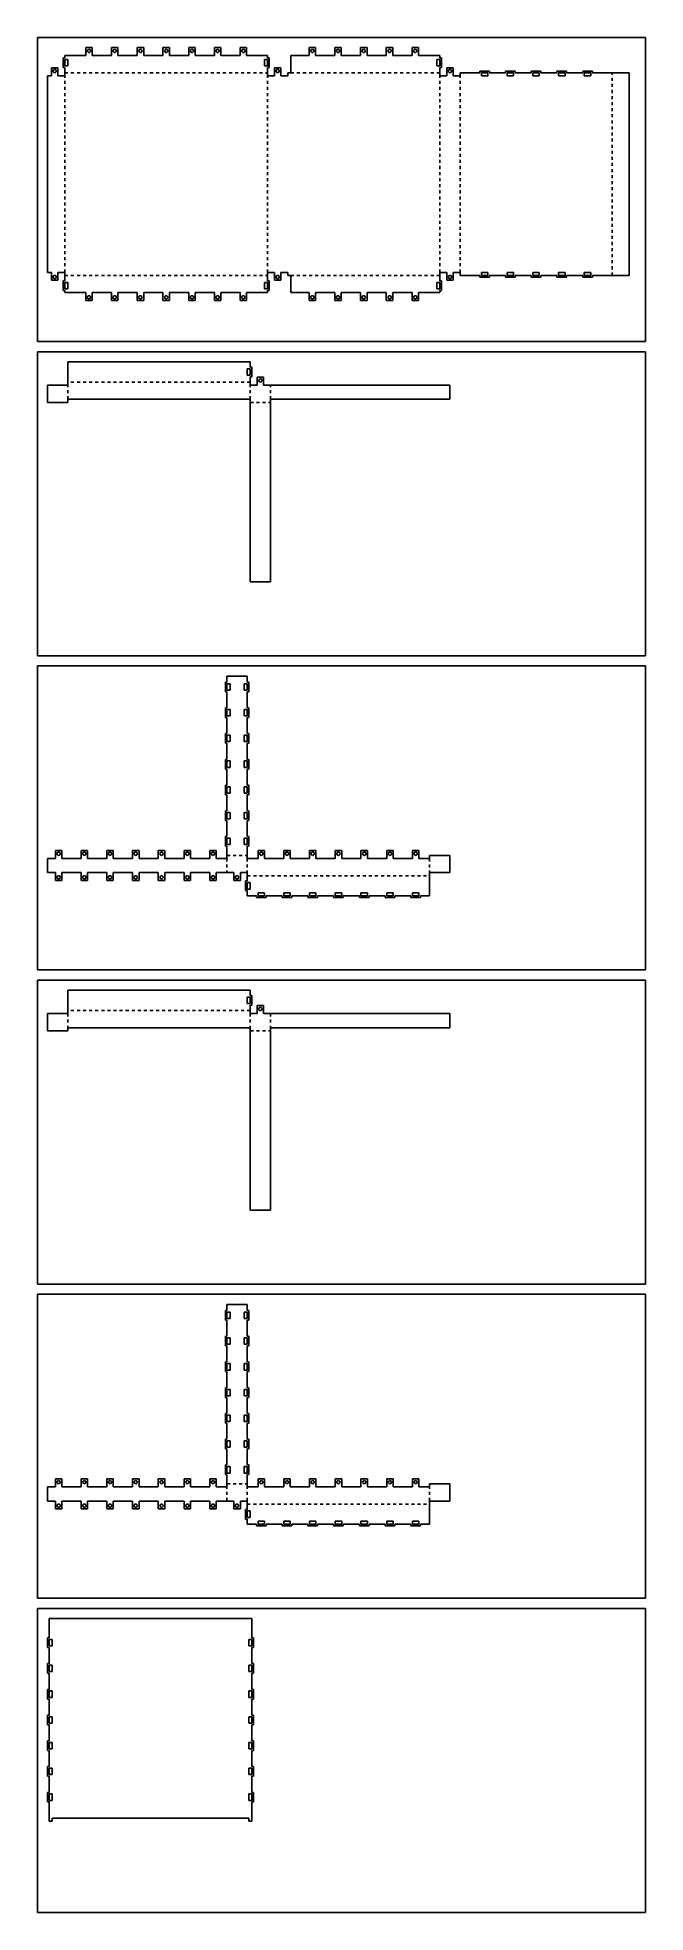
# Model space of a CAD drawing. Header units: metres. Extents: x 0 to 600, y -1550 to 300.
import ezdxf

# ---------------------------------------------------------------- set-up
doc = ezdxf.new("R2010")
doc.units = ezdxf.units.M

msp = doc.modelspace()

# ---------------------------------------------------------------- linework, layer by layer
at = {"layer": '1'}
for p, q in [((25.4125, 270.475), (25.4125, 280)), ((25.4125, 280), (27, 280)), ((27, 280), (27, 282.2375)), ((27, 282.2375), (47.625, 282.2375)), ((27, 272.0625), (27, 278.4125)), ((27, 278.4125), (30, 278.4125)), ((30, 278.4125), (30, 272.0625)), ((47.625, 282.2375), (47.625, 290)), ((47.625, 290), (53.975, 290)), ((49.2125, 286.825), (49.333341, 287.43251)), ((49.333341, 286.21749), (49.2125, 286.825)), ((49.333341, 287.43251), (49.677468, 287.947532)), ((49.677468, 285.702468), (49.333341, 286.21749)), ((49.677468, 287.947532), (50.19249, 288.291659)), ((50.19249, 285.358341), (49.677468, 285.702468)), ((50.19249, 288.291659), (50.8, 288.4125)), ((50.8, 285.2375), (50.19249, 285.358341)), ((50.8, 288.4125), (51.40751, 288.291659)), ((51.40751, 285.358341), (50.8, 285.2375)), ((51.40751, 288.291659), (51.922532, 287.947532)), ((51.922532, 285.702468), (51.40751, 285.358341)), ((51.922532, 287.947532), (52.266659, 287.43251)), ((52.266659, 286.21749), (51.922532, 285.702468)), ((52.266659, 287.43251), (52.3875, 286.825)), ((52.3875, 286.825), (52.266659, 286.21749)), ((53.975, 290), (53.975, 282.2375)), ((53.975, 282.2375), (73.025, 282.2375)), ((73.025, 282.2375), (73.025, 290)), ((73.025, 290), (79.375, 290)), ((74.6125, 286.825), (74.733341, 287.43251)), ((74.733341, 286.21749), (74.6125, 286.825)), ((74.733341, 287.43251), (75.077468, 287.947532)), ((75.077468, 285.702468), (74.733341, 286.21749)), ((75.077468, 287.947532), (75.59249, 288.291659)), ((75.59249, 285.358341), (75.077468, 285.702468)), ((75.59249, 288.291659), (76.2, 288.4125)), ((76.2, 285.2375), (75.59249, 285.358341)), ((76.2, 288.4125), (76.80751, 288.291659)), ((76.80751, 285.358341), (76.2, 285.2375)), ((76.80751, 288.291659), (77.322532, 287.947532)), ((77.322532, 285.702468), (76.80751, 285.358341)), ((77.322532, 287.947532), (77.666659, 287.43251)), ((77.666659, 286.21749), (77.322532, 285.702468)), ((77.666659, 287.43251), (77.7875, 286.825)), ((77.7875, 286.825), (77.666659, 286.21749)), ((79.375, 290), (79.375, 282.2375)), ((79.375, 282.2375), (98.425, 282.2375)), ((98.425, 282.2375), (98.425, 290)), ((98.425, 290), (104.775, 290)), ((100.0125, 286.825), (100.133341, 287.43251)), ((100.133341, 286.21749), (100.0125, 286.825)), ((100.133341, 287.43251), (100.477468, 287.947532)), ((100.477468, 285.702468), (100.133341, 286.21749)), ((100.477468, 287.947532), (100.99249, 288.291659)), ((100.99249, 285.358341), (100.477468, 285.702468)), ((100.99249, 288.291659), (101.6, 288.4125)), ((101.6, 285.2375), (100.99249, 285.358341)), ((101.6, 288.4125), (102.20751, 288.291659)), ((102.20751, 285.358341), (101.6, 285.2375)), ((102.20751, 288.291659), (102.722532, 287.947532)), ((102.722532, 285.702468), (102.20751, 285.358341)), ((102.722532, 287.947532), (103.066659, 287.43251)), ((103.066659, 286.21749), (102.722532, 285.702468)), ((103.066659, 287.43251), (103.1875, 286.825)), ((103.1875, 286.825), (103.066659, 286.21749)), ((104.775, 290), (104.775, 282.2375)), ((104.775, 282.2375), (123.825, 282.2375)), ((123.825, 282.2375), (123.825, 290)), ((123.825, 290), (130.175, 290)), ((125.4125, 286.825), (125.533341, 287.43251)), ((125.533341, 286.21749), (125.4125, 286.825)), ((125.533341, 287.43251), (125.877468, 287.947532)), ((125.877468, 285.702468), (125.533341, 286.21749)), ((125.877468, 287.947532), (126.39249, 288.291659)), ((126.39249, 285.358341), (125.877468, 285.702468)), ((126.39249, 288.291659), (127, 288.4125)), ((127, 285.2375), (126.39249, 285.358341)), ((127, 288.4125), (127.60751, 288.291659)), ((127.60751, 285.358341), (127, 285.2375)), ((127.60751, 288.291659), (128.122532, 287.947532)), ((128.122532, 285.702468), (127.60751, 285.358341)), ((128.122532, 287.947532), (128.466659, 287.43251)), ((128.466659, 286.21749), (128.122532, 285.702468)), ((128.466659, 287.43251), (128.5875, 286.825)), ((128.5875, 286.825), (128.466659, 286.21749)), ((130.175, 290), (130.175, 282.2375)), ((130.175, 282.2375), (149.225, 282.2375)), ((149.225, 282.2375), (149.225, 290)), ((149.225, 290), (155.575, 290)), ((150.8125, 286.825), (150.933341, 287.43251)), ((150.933341, 286.21749), (150.8125, 286.825)), ((150.933341, 287.43251), (151.277468, 287.947532)), ((151.277468, 285.702468), (150.933341, 286.21749)), ((151.277468, 287.947532), (151.79249, 288.291659)), ((151.79249, 285.358341), (151.277468, 285.702468)), ((151.79249, 288.291659), (152.4, 288.4125)), ((152.4, 285.2375), (151.79249, 285.358341)), ((152.4, 288.4125), (153.00751, 288.291659)), ((153.00751, 285.358341), (152.4, 285.2375)), ((153.00751, 288.291659), (153.522532, 287.947532)), ((153.522532, 285.702468), (153.00751, 285.358341)), ((153.522532, 287.947532), (153.866659, 287.43251)), ((153.866659, 286.21749), (153.522532, 285.702468)), ((153.866659, 287.43251), (153.9875, 286.825)), ((153.9875, 286.825), (153.866659, 286.21749)), ((155.575, 290), (155.575, 282.2375)), ((155.575, 282.2375), (174.625, 282.2375)), ((174.625, 282.2375), (174.625, 290)), ((174.625, 290), (180.975, 290)), ((176.2125, 286.825), (176.333341, 287.43251)), ((176.333341, 286.21749), (176.2125, 286.825)), ((176.333341, 287.43251), (176.677468, 287.947532)), ((176.677468, 285.702468), (176.333341, 286.21749)), ((176.677468, 287.947532), (177.19249, 288.291659)), ((177.19249, 285.358341), (176.677468, 285.702468)), ((177.19249, 288.291659), (177.8, 288.4125)), ((177.8, 285.2375), (177.19249, 285.358341)), ((177.8, 288.4125), (178.40751, 288.291659)), ((178.40751, 285.358341), (177.8, 285.2375)), ((178.40751, 288.291659), (178.922532, 287.947532)), ((178.922532, 285.702468), (178.40751, 285.358341)), ((178.922532, 287.947532), (179.266659, 287.43251)), ((179.266659, 286.21749), (178.922532, 285.702468)), ((179.266659, 287.43251), (179.3875, 286.825)), ((179.3875, 286.825), (179.266659, 286.21749)), ((180.975, 290), (180.975, 282.2375)), ((180.975, 282.2375), (200.025, 282.2375)), ((200.025, 282.2375), (200.025, 290)), ((200.025, 290), (206.375, 290)), ((201.6125, 286.825), (201.733341, 287.43251)), ((201.733341, 286.21749), (201.6125, 286.825)), ((201.733341, 287.43251), (202.077468, 287.947532)), ((202.077468, 285.702468), (201.733341, 286.21749)), ((202.077468, 287.947532), (202.59249, 288.291659)), ((202.59249, 285.358341), (202.077468, 285.702468)), ((202.59249, 288.291659), (203.2, 288.4125)), ((203.2, 285.2375), (202.59249, 285.358341)), ((203.2, 288.4125), (203.80751, 288.291659)), ((203.80751, 285.358341), (203.2, 285.2375)), ((203.80751, 288.291659), (204.322532, 287.947532)), ((204.322532, 285.702468), (203.80751, 285.358341)), ((204.322532, 287.947532), (204.666659, 287.43251)), ((204.666659, 286.21749), (204.322532, 285.702468)), ((204.666659, 287.43251), (204.7875, 286.825)), ((204.7875, 286.825), (204.666659, 286.21749)), ((206.375, 290), (206.375, 282.2375)), ((206.375, 282.2375), (227, 282.2375)), ((224, 272.0625), (224, 278.4125)), ((224, 278.4125), (227, 278.4125)), ((227, 282.2375), (227, 280)), ((227, 280), (228.5875, 280)), ((227, 278.4125), (227, 272.0625)), ((228.5875, 280), (228.5875, 270.475)), ((250, 265.2375), (250, 282.2375)), ((250, 282.2375), (268.025, 282.2375)), ((268.025, 282.2375), (268.025, 290)), ((268.025, 290), (274.375, 290)), ((269.6125, 286.825), (269.733341, 287.43251)), ((269.733341, 286.21749), (269.6125, 286.825)), ((269.733341, 287.43251), (270.077468, 287.947532)), ((270.077468, 285.702468), (269.733341, 286.21749)), ((270.077468, 287.947532), (270.59249, 288.291659)), ((270.59249, 285.358341), (270.077468, 285.702468)), ((270.59249, 288.291659), (271.2, 288.4125)), ((271.2, 285.2375), (270.59249, 285.358341)), ((271.2, 288.4125), (271.80751, 288.291659)), ((271.80751, 285.358341), (271.2, 285.2375)), ((271.80751, 288.291659), (272.322532, 287.947532)), ((272.322532, 285.702468), (271.80751, 285.358341)), ((272.322532, 287.947532), (272.666659, 287.43251)), ((272.666659, 286.21749), (272.322532, 285.702468)), ((272.666659, 287.43251), (272.7875, 286.825)), ((272.7875, 286.825), (272.666659, 286.21749)), ((274.375, 290), (274.375, 282.2375)), ((274.375, 282.2375), (293.425, 282.2375)), ((293.425, 282.2375), (293.425, 290)), ((293.425, 290), (299.775, 290)), ((295.0125, 286.825), (295.133341, 287.43251)), ((295.133341, 286.21749), (295.0125, 286.825)), ((295.133341, 287.43251), (295.477468, 287.947532)), ((295.477468, 285.702468), (295.133341, 286.21749)), ((295.477468, 287.947532), (295.99249, 288.291659)), ((295.99249, 285.358341), (295.477468, 285.702468)), ((295.99249, 288.291659), (296.6, 288.4125)), ((296.6, 285.2375), (295.99249, 285.358341)), ((296.6, 288.4125), (297.20751, 288.291659)), ((297.20751, 285.358341), (296.6, 285.2375)), ((297.20751, 288.291659), (297.722532, 287.947532)), ((297.722532, 285.702468), (297.20751, 285.358341)), ((297.722532, 287.947532), (298.066659, 287.43251)), ((298.066659, 286.21749), (297.722532, 285.702468)), ((298.066659, 287.43251), (298.1875, 286.825)), ((298.1875, 286.825), (298.066659, 286.21749)), ((299.775, 290), (299.775, 282.2375)), ((299.775, 282.2375), (318.825, 282.2375)), ((318.825, 282.2375), (318.825, 290)), ((318.825, 290), (325.175, 290)), ((320.4125, 286.825), (320.533341, 287.43251)), ((320.533341, 286.21749), (320.4125, 286.825)), ((320.533341, 287.43251), (320.877468, 287.947532)), ((320.877468, 285.702468), (320.533341, 286.21749)), ((320.877468, 287.947532), (321.39249, 288.291659)), ((321.39249, 285.358341), (320.877468, 285.702468)), ((321.39249, 288.291659), (322, 288.4125)), ((322, 285.2375), (321.39249, 285.358341)), ((322, 288.4125), (322.60751, 288.291659)), ((322.60751, 285.358341), (322, 285.2375)), ((322.60751, 288.291659), (323.122532, 287.947532)), ((323.122532, 285.702468), (322.60751, 285.358341)), ((323.122532, 287.947532), (323.466659, 287.43251)), ((323.466659, 286.21749), (323.122532, 285.702468)), ((323.466659, 287.43251), (323.5875, 286.825)), ((323.5875, 286.825), (323.466659, 286.21749)), ((325.175, 290), (325.175, 282.2375)), ((325.175, 282.2375), (344.225, 282.2375)), ((344.225, 282.2375), (344.225, 290)), ((344.225, 290), (350.575, 290)), ((345.8125, 286.825), (345.933341, 287.43251)), ((345.933341, 286.21749), (345.8125, 286.825)), ((345.933341, 287.43251), (346.277468, 287.947532)), ((346.277468, 285.702468), (345.933341, 286.21749)), ((346.277468, 287.947532), (346.79249, 288.291659)), ((346.79249, 285.358341), (346.277468, 285.702468)), ((346.79249, 288.291659), (347.4, 288.4125)), ((347.4, 285.2375), (346.79249, 285.358341)), ((347.4, 288.4125), (348.00751, 288.291659)), ((348.00751, 285.358341), (347.4, 285.2375)), ((348.00751, 288.291659), (348.522532, 287.947532)), ((348.522532, 285.702468), (348.00751, 285.358341)), ((348.522532, 287.947532), (348.866659, 287.43251)), ((348.866659, 286.21749), (348.522532, 285.702468)), ((348.866659, 287.43251), (348.9875, 286.825)), ((348.9875, 286.825), (348.866659, 286.21749)), ((350.575, 290), (350.575, 282.2375)), ((350.575, 282.2375), (369.625, 282.2375)), ((369.625, 282.2375), (369.625, 290)), ((369.625, 290), (375.975, 290)), ((371.2125, 286.825), (371.333341, 287.43251)), ((371.333341, 286.21749), (371.2125, 286.825)), ((371.333341, 287.43251), (371.677468, 287.947532)), ((371.677468, 285.702468), (371.333341, 286.21749)), ((371.677468, 287.947532), (372.19249, 288.291659)), ((372.19249, 285.358341), (371.677468, 285.702468)), ((372.19249, 288.291659), (372.8, 288.4125)), ((372.8, 285.2375), (372.19249, 285.358341)), ((372.8, 288.4125), (373.40751, 288.291659)), ((373.40751, 285.358341), (372.8, 285.2375)), ((373.40751, 288.291659), (373.922532, 287.947532)), ((373.922532, 285.702468), (373.40751, 285.358341)), ((373.922532, 287.947532), (374.266659, 287.43251)), ((374.266659, 286.21749), (373.922532, 285.702468)), ((374.266659, 287.43251), (374.3875, 286.825)), ((374.3875, 286.825), (374.266659, 286.21749)), ((375.975, 290), (375.975, 282.2375)), ((375.975, 282.2375), (397, 282.2375)), ((394, 272.0625), (394, 278.4125)), ((394, 278.4125), (397, 278.4125)), ((397, 282.2375), (397, 280)), ((397, 280), (398.5875, 280)), ((397, 278.4125), (397, 272.0625)), ((398.5875, 280), (398.5875, 270.475)), ((10, 68.2375), (10, 262.2375)), ((10, 262.2375), (13.825, 262.2375)), ((13.825, 262.2375), (13.825, 270)), ((13.825, 270), (20.175, 270)), ((15.4125, 266.825), (15.533341, 267.43251)), ((15.533341, 266.21749), (15.4125, 266.825)), ((15.533341, 267.43251), (15.877468, 267.947532)), ((15.877468, 265.702468), (15.533341, 266.21749)), ((15.877468, 267.947532), (16.39249, 268.291659)), ((16.39249, 265.358341), (15.877468, 265.702468)), ((16.39249, 268.291659), (17, 268.4125)), ((17, 265.2375), (16.39249, 265.358341)), ((17, 268.4125), (17.60751, 268.291659)), ((17.60751, 265.358341), (17, 265.2375)), ((17.60751, 268.291659), (18.122532, 267.947532)), ((18.122532, 265.702468), (17.60751, 265.358341)), ((18.122532, 267.947532), (18.466659, 267.43251)), ((18.466659, 266.21749), (18.122532, 265.702468)), ((18.466659, 267.43251), (18.5875, 266.825)), ((18.5875, 266.825), (18.466659, 266.21749)), ((20.175, 270), (20.175, 262.2375)), ((20.175, 262.2375), (27, 262.2375)), ((27, 270.475), (25.4125, 270.475)), ((30, 272.0625), (27, 272.0625)), ((27, 262.2375), (27, 270.475)), ((227, 272.0625), (224, 272.0625)), ((228.5875, 270.475), (227, 270.475)), ((227, 270.475), (227, 262.2375)), ((227, 262.2375), (233.825, 262.2375)), ((233.825, 262.2375), (233.825, 270)), ((233.825, 270), (240.175, 270)), ((235.4125, 266.825), (235.533341, 267.43251)), ((235.533341, 266.21749), (235.4125, 266.825)), ((235.533341, 267.43251), (235.877468, 267.947532)), ((235.877468, 265.702468), (235.533341, 266.21749)), ((235.877468, 267.947532), (236.39249, 268.291659)), ((236.39249, 265.358341), (235.877468, 265.702468)), ((236.39249, 268.291659), (237, 268.4125)), ((237, 265.2375), (236.39249, 265.358341)), ((237, 268.4125), (237.60751, 268.291659)), ((237.60751, 265.358341), (237, 265.2375)), ((237.60751, 268.291659), (238.122532, 267.947532)), ((238.122532, 265.702468), (237.60751, 265.358341)), ((238.122532, 267.947532), (238.466659, 267.43251)), ((238.466659, 266.21749), (238.122532, 265.702468)), ((238.466659, 267.43251), (238.5875, 266.825)), ((238.5875, 266.825), (238.466659, 266.21749)), ((240.175, 270), (240.175, 262.2375)), ((240.175, 262.2375), (247.00001, 262.2375)), ((247.00001, 262.2375), (247.00001, 265.2375)), ((247.00001, 265.2375), (250, 265.2375)), ((397, 272.0625), (394, 272.0625)), ((398.5875, 270.475), (397, 270.475)), ((397, 270.475), (397, 262.2375)), ((397, 262.2375), (403.825, 262.2375)), ((403.825, 262.2375), (403.825, 270)), ((403.825, 270), (410.175, 270)), ((405.4125, 266.825), (405.533341, 267.43251)), ((405.533341, 266.21749), (405.4125, 266.825)), ((405.533341, 267.43251), (405.877468, 267.947532)), ((405.877468, 265.702468), (405.533341, 266.21749)), ((405.877468, 267.947532), (406.39249, 268.291659)), ((406.39249, 265.358341), (405.877468, 265.702468)), ((406.39249, 268.291659), (407, 268.4125)), ((407, 265.2375), (406.39249, 265.358341)), ((407, 268.4125), (407.60751, 268.291659)), ((407.60751, 265.358341), (407, 265.2375)), ((407.60751, 268.291659), (408.122532, 267.947532)), ((408.122532, 265.702468), (407.60751, 265.358341)), ((408.122532, 267.947532), (408.466659, 267.43251)), ((408.466659, 266.21749), (408.122532, 265.702468)), ((408.466659, 267.43251), (408.5875, 266.825)), ((408.5875, 266.825), (408.466659, 266.21749)), ((410.175, 270), (410.175, 262.2375)), ((410.175, 262.2375), (417, 262.2375)), ((417, 262.2375), (417, 265.2375)), ((417, 265.2375), (436.4375, 265.2375)), ((436.4375, 265.2375), (436.4375, 266.825)), ((436.4375, 266.825), (445.9625, 266.825)), ((438.025, 265.2375), (444.375, 265.2375)), ((438.025, 262.2375), (438.025, 265.2375)), ((444.375, 262.2375), (438.025, 262.2375)), ((444.375, 265.2375), (444.375, 262.2375)), ((445.9625, 266.825), (445.9625, 265.2375)), ((445.9625, 265.2375), (461.8375, 265.2375)), ((461.8375, 265.2375), (461.8375, 266.825)), ((461.8375, 266.825), (471.3625, 266.825)), ((463.425, 265.2375), (469.775, 265.2375)), ((463.425, 262.2375), (463.425, 265.2375)), ((469.775, 262.2375), (463.425, 262.2375)), ((469.775, 265.2375), (469.775, 262.2375)), ((471.3625, 266.825), (471.3625, 265.2375)), ((471.3625, 265.2375), (487.2375, 265.2375)), ((487.2375, 265.2375), (487.2375, 266.825)), ((487.2375, 266.825), (496.7625, 266.825)), ((488.825, 265.2375), (495.175, 265.2375)), ((488.825, 262.2375), (488.825, 265.2375)), ((495.175, 262.2375), (488.825, 262.2375)), ((495.175, 265.2375), (495.175, 262.2375)), ((496.7625, 266.825), (496.7625, 265.2375)), ((496.7625, 265.2375), (512.6375, 265.2375)), ((512.6375, 265.2375), (512.6375, 266.825)), ((512.6375, 266.825), (522.1625, 266.825)), ((514.225, 265.2375), (520.575, 265.2375)), ((514.225, 262.2375), (514.225, 265.2375)), ((520.575, 262.2375), (514.225, 262.2375)), ((520.575, 265.2375), (520.575, 262.2375)), ((522.1625, 266.825), (522.1625, 265.2375)), ((522.1625, 265.2375), (538.0375, 265.2375)), ((538.0375, 265.2375), (538.0375, 266.825)), ((538.0375, 266.825), (547.5625, 266.825)), ((539.625, 265.2375), (545.975, 265.2375)), ((539.625, 262.2375), (539.625, 265.2375)), ((545.975, 262.2375), (539.625, 262.2375)), ((545.975, 265.2375), (545.975, 262.2375)), ((547.5625, 266.825), (547.5625, 265.2375)), ((547.5625, 265.2375), (584, 265.2375)), ((584, 265.2375), (584, 65.2375)), ((13.825, 68.2375), (10, 68.2375)), ((13.825, 60.475), (13.825, 68.2375)), ((20.175, 60.475), (13.825, 60.475)), ((15.4125, 63.65), (15.533341, 64.25751)), ((15.533341, 63.04249), (15.4125, 63.65)), ((15.533341, 64.25751), (15.877468, 64.772532)), ((15.877468, 62.527468), (15.533341, 63.04249)), ((15.877468, 64.772532), (16.39249, 65.116659)), ((16.39249, 62.183341), (15.877468, 62.527468)), ((16.39249, 65.116659), (17, 65.2375)), ((17, 62.0625), (16.39249, 62.183341)), ((17, 65.2375), (17.60751, 65.116659)), ((17.60751, 62.183341), (17, 62.0625)), ((17.60751, 65.116659), (18.122532, 64.772532)), ((18.122532, 62.527468), (17.60751, 62.183341)), ((18.122532, 64.772532), (18.466659, 64.25751)), ((18.466659, 63.04249), (18.122532, 62.527468)), ((18.466659, 64.25751), (18.5875, 63.65)), ((18.5875, 63.65), (18.466659, 63.04249)), ((27, 68.2375), (20.175, 68.2375)), ((20.175, 68.2375), (20.175, 60.475)), ((25.4125, 50.475), (25.4125, 60)), ((25.4125, 60), (27, 60)), ((27, 60), (27, 68.2375)), ((27, 52.0625), (27, 58.4125)), ((27, 58.4125), (30, 58.4125)), ((30, 58.4125), (30, 52.0625)), ((224, 52.0625), (224, 58.4125)), ((224, 58.4125), (227, 58.4125)), ((233.825, 68.2375), (227, 68.2375)), ((227, 68.2375), (227, 60)), ((227, 60), (228.5875, 60)), ((227, 58.4125), (227, 52.0625)), ((228.5875, 60), (228.5875, 50.475)), ((233.825, 60.475), (233.825, 68.2375)), ((240.175, 60.475), (233.825, 60.475)), ((235.4125, 63.65), (235.533341, 64.25751)), ((235.533341, 63.04249), (235.4125, 63.65)), ((235.533341, 64.25751), (235.877468, 64.772532)), ((235.877468, 62.527468), (235.533341, 63.04249)), ((235.877468, 64.772532), (236.39249, 65.116659)), ((236.39249, 62.183341), (235.877468, 62.527468)), ((236.39249, 65.116659), (237, 65.2375)), ((237, 62.0625), (236.39249, 62.183341)), ((237, 65.2375), (237.60751, 65.116659)), ((237.60751, 62.183341), (237, 62.0625)), ((237.60751, 65.116659), (238.122532, 64.772532)), ((238.122532, 62.527468), (237.60751, 62.183341)), ((238.122532, 64.772532), (238.466659, 64.25751)), ((238.466659, 63.04249), (238.122532, 62.527468)), ((238.466659, 64.25751), (238.5875, 63.65)), ((238.5875, 63.65), (238.466659, 63.04249)), ((247.00001, 68.2375), (240.175, 68.2375)), ((240.175, 68.2375), (240.175, 60.475)), ((247.00001, 65.2375), (247.00001, 68.2375)), ((250, 65.2375), (247.00001, 65.2375)), ((250, 48.2375), (250, 65.2375)), ((394, 52.0625), (394, 58.4125)), ((394, 58.4125), (397, 58.4125)), ((403.825, 68.2375), (397, 68.2375)), ((397, 68.2375), (397, 60)), ((397, 60), (398.5875, 60)), ((397, 58.4125), (397, 52.0625)), ((398.5875, 60), (398.5875, 50.475)), ((403.825, 60.475), (403.825, 68.2375)), ((410.175, 60.475), (403.825, 60.475)), ((405.4125, 63.65), (405.533341, 64.25751)), ((405.533341, 63.04249), (405.4125, 63.65)), ((405.533341, 64.25751), (405.877468, 64.772532)), ((405.877468, 62.527468), (405.533341, 63.04249)), ((405.877468, 64.772532), (406.39249, 65.116659)), ((406.39249, 62.183341), (405.877468, 62.527468)), ((406.39249, 65.116659), (407, 65.2375)), ((407, 62.0625), (406.39249, 62.183341)), ((407, 65.2375), (407.60751, 65.116659)), ((407.60751, 62.183341), (407, 62.0625)), ((407.60751, 65.116659), (408.122532, 64.772532)), ((408.122532, 62.527468), (407.60751, 62.183341)), ((408.122532, 64.772532), (408.466659, 64.25751)), ((408.466659, 63.04249), (408.122532, 62.527468)), ((408.466659, 64.25751), (408.5875, 63.65)), ((408.5875, 63.65), (408.466659, 63.04249)), ((417, 68.2375), (410.175, 68.2375)), ((410.175, 68.2375), (410.175, 60.475)), ((417, 65.2375), (417, 68.2375)), ((436.4375, 65.2375), (417, 65.2375)), ((436.4375, 63.65), (436.4375, 65.2375)), ((445.9625, 63.65), (436.4375, 63.65)), ((438.025, 65.2375), (438.025, 68.2375)), ((438.025, 68.2375), (444.375, 68.2375)), ((444.375, 65.2375), (438.025, 65.2375)), ((444.375, 68.2375), (444.375, 65.2375)), ((461.8375, 65.2375), (445.9625, 65.2375)), ((445.9625, 65.2375), (445.9625, 63.65)), ((461.8375, 63.65), (461.8375, 65.2375)), ((471.3625, 63.65), (461.8375, 63.65)), ((463.425, 65.2375), (463.425, 68.2375)), ((463.425, 68.2375), (469.775, 68.2375)), ((469.775, 65.2375), (463.425, 65.2375)), ((469.775, 68.2375), (469.775, 65.2375)), ((487.2375, 65.2375), (471.3625, 65.2375)), ((471.3625, 65.2375), (471.3625, 63.65)), ((487.2375, 63.65), (487.2375, 65.2375)), ((496.7625, 63.65), (487.2375, 63.65)), ((488.825, 65.2375), (488.825, 68.2375)), ((488.825, 68.2375), (495.175, 68.2375)), ((495.175, 65.2375), (488.825, 65.2375)), ((495.175, 68.2375), (495.175, 65.2375)), ((512.6375, 65.2375), (496.7625, 65.2375)), ((496.7625, 65.2375), (496.7625, 63.65)), ((512.6375, 63.65), (512.6375, 65.2375)), ((522.1625, 63.65), (512.6375, 63.65)), ((514.225, 65.2375), (514.225, 68.2375)), ((514.225, 68.2375), (520.575, 68.2375)), ((520.575, 65.2375), (514.225, 65.2375)), ((520.575, 68.2375), (520.575, 65.2375)), ((538.0375, 65.2375), (522.1625, 65.2375)), ((522.1625, 65.2375), (522.1625, 63.65)), ((538.0375, 63.65), (538.0375, 65.2375)), ((547.5625, 63.65), (538.0375, 63.65)), ((539.625, 65.2375), (539.625, 68.2375)), ((539.625, 68.2375), (545.975, 68.2375)), ((545.975, 65.2375), (539.625, 65.2375)), ((545.975, 68.2375), (545.975, 65.2375)), ((584, 65.2375), (547.5625, 65.2375)), ((547.5625, 65.2375), (547.5625, 63.65)), ((27, 50.475), (25.4125, 50.475)), ((30, 52.0625), (27, 52.0625)), ((27, 48.2375), (27, 50.475)), ((47.625, 48.2375), (27, 48.2375)), ((47.625, 40.475), (47.625, 48.2375)), ((53.975, 40.475), (47.625, 40.475)), ((49.2125, 43.65), (49.333341, 44.25751)), ((49.333341, 43.04249), (49.2125, 43.65)), ((49.333341, 44.25751), (49.677468, 44.772532)), ((49.677468, 42.527468), (49.333341, 43.04249)), ((49.677468, 44.772532), (50.19249, 45.116659)), ((50.19249, 42.183341), (49.677468, 42.527468)), ((50.19249, 45.116659), (50.8, 45.2375)), ((50.8, 42.0625), (50.19249, 42.183341)), ((50.8, 45.2375), (51.40751, 45.116659)), ((51.40751, 42.183341), (50.8, 42.0625)), ((51.40751, 45.116659), (51.922532, 44.772532)), ((51.922532, 42.527468), (51.40751, 42.183341)), ((51.922532, 44.772532), (52.266659, 44.25751)), ((52.266659, 43.04249), (51.922532, 42.527468)), ((52.266659, 44.25751), (52.3875, 43.65)), ((52.3875, 43.65), (52.266659, 43.04249)), ((73.025, 48.2375), (53.975, 48.2375)), ((53.975, 48.2375), (53.975, 40.475)), ((73.025, 40.475), (73.025, 48.2375)), ((79.375, 40.475), (73.025, 40.475)), ((74.6125, 43.65), (74.733341, 44.25751)), ((74.733341, 43.04249), (74.6125, 43.65)), ((74.733341, 44.25751), (75.077468, 44.772532)), ((75.077468, 42.527468), (74.733341, 43.04249)), ((75.077468, 44.772532), (75.59249, 45.116659)), ((75.59249, 42.183341), (75.077468, 42.527468)), ((75.59249, 45.116659), (76.2, 45.2375)), ((76.2, 42.0625), (75.59249, 42.183341)), ((76.2, 45.2375), (76.80751, 45.116659)), ((76.80751, 42.183341), (76.2, 42.0625)), ((76.80751, 45.116659), (77.322532, 44.772532)), ((77.322532, 42.527468), (76.80751, 42.183341)), ((77.322532, 44.772532), (77.666659, 44.25751)), ((77.666659, 43.04249), (77.322532, 42.527468)), ((77.666659, 44.25751), (77.7875, 43.65)), ((77.7875, 43.65), (77.666659, 43.04249)), ((98.425, 48.2375), (79.375, 48.2375)), ((79.375, 48.2375), (79.375, 40.475)), ((98.425, 40.475), (98.425, 48.2375)), ((104.775, 40.475), (98.425, 40.475)), ((100.0125, 43.65), (100.133341, 44.25751)), ((100.133341, 43.04249), (100.0125, 43.65)), ((100.133341, 44.25751), (100.477468, 44.772532)), ((100.477468, 42.527468), (100.133341, 43.04249)), ((100.477468, 44.772532), (100.99249, 45.116659)), ((100.99249, 42.183341), (100.477468, 42.527468)), ((100.99249, 45.116659), (101.6, 45.2375)), ((101.6, 42.0625), (100.99249, 42.183341)), ((101.6, 45.2375), (102.20751, 45.116659)), ((102.20751, 42.183341), (101.6, 42.0625)), ((102.20751, 45.116659), (102.722532, 44.772532)), ((102.722532, 42.527468), (102.20751, 42.183341)), ((102.722532, 44.772532), (103.066659, 44.25751)), ((103.066659, 43.04249), (102.722532, 42.527468)), ((103.066659, 44.25751), (103.1875, 43.65)), ((103.1875, 43.65), (103.066659, 43.04249)), ((123.825, 48.2375), (104.775, 48.2375)), ((104.775, 48.2375), (104.775, 40.475)), ((123.825, 40.475), (123.825, 48.2375)), ((130.175, 40.475), (123.825, 40.475)), ((125.4125, 43.65), (125.533341, 44.25751)), ((125.533341, 43.04249), (125.4125, 43.65)), ((125.533341, 44.25751), (125.877468, 44.772532)), ((125.877468, 42.527468), (125.533341, 43.04249)), ((125.877468, 44.772532), (126.39249, 45.116659)), ((126.39249, 42.183341), (125.877468, 42.527468)), ((126.39249, 45.116659), (127, 45.2375)), ((127, 42.0625), (126.39249, 42.183341)), ((127, 45.2375), (127.60751, 45.116659)), ((127.60751, 42.183341), (127, 42.0625)), ((127.60751, 45.116659), (128.122532, 44.772532)), ((128.122532, 42.527468), (127.60751, 42.183341)), ((128.122532, 44.772532), (128.466659, 44.25751)), ((128.466659, 43.04249), (128.122532, 42.527468)), ((128.466659, 44.25751), (128.5875, 43.65)), ((128.5875, 43.65), (128.466659, 43.04249)), ((149.225, 48.2375), (130.175, 48.2375)), ((130.175, 48.2375), (130.175, 40.475)), ((149.225, 40.475), (149.225, 48.2375)), ((155.575, 40.475), (149.225, 40.475)), ((150.8125, 43.65), (150.933341, 44.25751)), ((150.933341, 43.04249), (150.8125, 43.65)), ((150.933341, 44.25751), (151.277468, 44.772532)), ((151.277468, 42.527468), (150.933341, 43.04249)), ((151.277468, 44.772532), (151.79249, 45.116659)), ((151.79249, 42.183341), (151.277468, 42.527468)), ((151.79249, 45.116659), (152.4, 45.2375)), ((152.4, 42.0625), (151.79249, 42.183341)), ((152.4, 45.2375), (153.00751, 45.116659)), ((153.00751, 42.183341), (152.4, 42.0625)), ((153.00751, 45.116659), (153.522532, 44.772532)), ((153.522532, 42.527468), (153.00751, 42.183341)), ((153.522532, 44.772532), (153.866659, 44.25751)), ((153.866659, 43.04249), (153.522532, 42.527468)), ((153.866659, 44.25751), (153.9875, 43.65)), ((153.9875, 43.65), (153.866659, 43.04249)), ((174.625, 48.2375), (155.575, 48.2375)), ((155.575, 48.2375), (155.575, 40.475)), ((174.625, 40.475), (174.625, 48.2375)), ((180.975, 40.475), (174.625, 40.475)), ((176.2125, 43.65), (176.333341, 44.25751)), ((176.333341, 43.04249), (176.2125, 43.65)), ((176.333341, 44.25751), (176.677468, 44.772532)), ((176.677468, 42.527468), (176.333341, 43.04249)), ((176.677468, 44.772532), (177.19249, 45.116659)), ((177.19249, 42.183341), (176.677468, 42.527468)), ((177.19249, 45.116659), (177.8, 45.2375)), ((177.8, 42.0625), (177.19249, 42.183341)), ((177.8, 45.2375), (178.40751, 45.116659)), ((178.40751, 42.183341), (177.8, 42.0625)), ((178.40751, 45.116659), (178.922532, 44.772532)), ((178.922532, 42.527468), (178.40751, 42.183341)), ((178.922532, 44.772532), (179.266659, 44.25751)), ((179.266659, 43.04249), (178.922532, 42.527468)), ((179.266659, 44.25751), (179.3875, 43.65)), ((179.3875, 43.65), (179.266659, 43.04249)), ((200.025, 48.2375), (180.975, 48.2375)), ((180.975, 48.2375), (180.975, 40.475)), ((200.025, 40.475), (200.025, 48.2375)), ((206.375, 40.475), (200.025, 40.475)), ((201.6125, 43.65), (201.733341, 44.25751)), ((201.733341, 43.04249), (201.6125, 43.65)), ((201.733341, 44.25751), (202.077468, 44.772532)), ((202.077468, 42.527468), (201.733341, 43.04249)), ((202.077468, 44.772532), (202.59249, 45.116659)), ((202.59249, 42.183341), (202.077468, 42.527468)), ((202.59249, 45.116659), (203.2, 45.2375)), ((203.2, 42.0625), (202.59249, 42.183341)), ((203.2, 45.2375), (203.80751, 45.116659)), ((203.80751, 42.183341), (203.2, 42.0625)), ((203.80751, 45.116659), (204.322532, 44.772532)), ((204.322532, 42.527468), (203.80751, 42.183341)), ((204.322532, 44.772532), (204.666659, 44.25751)), ((204.666659, 43.04249), (204.322532, 42.527468)), ((204.666659, 44.25751), (204.7875, 43.65)), ((204.7875, 43.65), (204.666659, 43.04249)), ((227, 48.2375), (206.375, 48.2375)), ((206.375, 48.2375), (206.375, 40.475)), ((227, 52.0625), (224, 52.0625)), ((228.5875, 50.475), (227, 50.475)), ((227, 50.475), (227, 48.2375)), ((268.025, 48.2375), (250, 48.2375)), ((268.025, 40.475), (268.025, 48.2375)), ((274.375, 40.475), (268.025, 40.475)), ((269.6125, 43.65), (269.733341, 44.25751)), ((269.733341, 43.04249), (269.6125, 43.65)), ((269.733341, 44.25751), (270.077468, 44.772532)), ((270.077468, 42.527468), (269.733341, 43.04249)), ((270.077468, 44.772532), (270.59249, 45.116659)), ((270.59249, 42.183341), (270.077468, 42.527468)), ((270.59249, 45.116659), (271.2, 45.2375)), ((271.2, 42.0625), (270.59249, 42.183341)), ((271.2, 45.2375), (271.80751, 45.116659)), ((271.80751, 42.183341), (271.2, 42.0625)), ((271.80751, 45.116659), (272.322532, 44.772532)), ((272.322532, 42.527468), (271.80751, 42.183341)), ((272.322532, 44.772532), (272.666659, 44.25751)), ((272.666659, 43.04249), (272.322532, 42.527468)), ((272.666659, 44.25751), (272.7875, 43.65)), ((272.7875, 43.65), (272.666659, 43.04249)), ((293.425, 48.2375), (274.375, 48.2375)), ((274.375, 48.2375), (274.375, 40.475)), ((293.425, 40.475), (293.425, 48.2375)), ((299.775, 40.475), (293.425, 40.475)), ((295.0125, 43.65), (295.133341, 44.25751)), ((295.133341, 43.04249), (295.0125, 43.65)), ((295.133341, 44.25751), (295.477468, 44.772532)), ((295.477468, 42.527468), (295.133341, 43.04249)), ((295.477468, 44.772532), (295.99249, 45.116659)), ((295.99249, 42.183341), (295.477468, 42.527468)), ((295.99249, 45.116659), (296.6, 45.2375)), ((296.6, 42.0625), (295.99249, 42.183341)), ((296.6, 45.2375), (297.20751, 45.116659)), ((297.20751, 42.183341), (296.6, 42.0625)), ((297.20751, 45.116659), (297.722532, 44.772532)), ((297.722532, 42.527468), (297.20751, 42.183341)), ((297.722532, 44.772532), (298.066659, 44.25751)), ((298.066659, 43.04249), (297.722532, 42.527468)), ((298.066659, 44.25751), (298.1875, 43.65)), ((298.1875, 43.65), (298.066659, 43.04249)), ((318.825, 48.2375), (299.775, 48.2375)), ((299.775, 48.2375), (299.775, 40.475)), ((318.825, 40.475), (318.825, 48.2375)), ((325.175, 40.475), (318.825, 40.475)), ((320.4125, 43.65), (320.533341, 44.25751)), ((320.533341, 43.04249), (320.4125, 43.65)), ((320.533341, 44.25751), (320.877468, 44.772532)), ((320.877468, 42.527468), (320.533341, 43.04249)), ((320.877468, 44.772532), (321.39249, 45.116659)), ((321.39249, 42.183341), (320.877468, 42.527468)), ((321.39249, 45.116659), (322, 45.2375)), ((322, 42.0625), (321.39249, 42.183341)), ((322, 45.2375), (322.60751, 45.116659)), ((322.60751, 42.183341), (322, 42.0625)), ((322.60751, 45.116659), (323.122532, 44.772532)), ((323.122532, 42.527468), (322.60751, 42.183341)), ((323.122532, 44.772532), (323.466659, 44.25751)), ((323.466659, 43.04249), (323.122532, 42.527468)), ((323.466659, 44.25751), (323.5875, 43.65)), ((323.5875, 43.65), (323.466659, 43.04249)), ((344.225, 48.2375), (325.175, 48.2375)), ((325.175, 48.2375), (325.175, 40.475)), ((344.225, 40.475), (344.225, 48.2375)), ((350.575, 40.475), (344.225, 40.475)), ((345.8125, 43.65), (345.933341, 44.25751)), ((345.933341, 43.04249), (345.8125, 43.65)), ((345.933341, 44.25751), (346.277468, 44.772532)), ((346.277468, 42.527468), (345.933341, 43.04249)), ((346.277468, 44.772532), (346.79249, 45.116659)), ((346.79249, 42.183341), (346.277468, 42.527468)), ((346.79249, 45.116659), (347.4, 45.2375)), ((347.4, 42.0625), (346.79249, 42.183341)), ((347.4, 45.2375), (348.00751, 45.116659)), ((348.00751, 42.183341), (347.4, 42.0625)), ((348.00751, 45.116659), (348.522532, 44.772532)), ((348.522532, 42.527468), (348.00751, 42.183341)), ((348.522532, 44.772532), (348.866659, 44.25751)), ((348.866659, 43.04249), (348.522532, 42.527468)), ((348.866659, 44.25751), (348.9875, 43.65)), ((348.9875, 43.65), (348.866659, 43.04249)), ((369.625, 48.2375), (350.575, 48.2375)), ((350.575, 48.2375), (350.575, 40.475)), ((369.625, 40.475), (369.625, 48.2375)), ((375.975, 40.475), (369.625, 40.475)), ((371.2125, 43.65), (371.333341, 44.25751)), ((371.333341, 43.04249), (371.2125, 43.65)), ((371.333341, 44.25751), (371.677468, 44.772532)), ((371.677468, 42.527468), (371.333341, 43.04249)), ((371.677468, 44.772532), (372.19249, 45.116659)), ((372.19249, 42.183341), (371.677468, 42.527468)), ((372.19249, 45.116659), (372.8, 45.2375)), ((372.8, 42.0625), (372.19249, 42.183341)), ((372.8, 45.2375), (373.40751, 45.116659)), ((373.40751, 42.183341), (372.8, 42.0625)), ((373.40751, 45.116659), (373.922532, 44.772532)), ((373.922532, 42.527468), (373.40751, 42.183341)), ((373.922532, 44.772532), (374.266659, 44.25751)), ((374.266659, 43.04249), (373.922532, 42.527468)), ((374.266659, 44.25751), (374.3875, 43.65)), ((374.3875, 43.65), (374.266659, 43.04249)), ((397, 48.2375), (375.975, 48.2375)), ((375.975, 48.2375), (375.975, 40.475)), ((397, 52.0625), (394, 52.0625)), ((398.5875, 50.475), (397, 50.475)), ((397, 50.475), (397, 48.2375))]:
    msp.add_line(p, q, dxfattribs=at)
at = {"layer": '2'}
for p, q in [((11.5875, -1279.0375), (11.5875, -1260)), ((11.5875, -1260), (211.5875, -1260)), ((211.5875, -1260), (211.5875, -1279.0375)), ((10, -1288.5625), (10, -1279.0375)), ((10, -1279.0375), (11.5875, -1279.0375)), ((11.5875, -1288.5625), (10, -1288.5625)), ((11.5875, -1286.975), (11.5875, -1280.625)), ((11.5875, -1280.625), (14.5875, -1280.625)), ((14.5875, -1286.975), (11.5875, -1286.975)), ((11.5875, -1304.4375), (11.5875, -1288.5625)), ((14.5875, -1280.625), (14.5875, -1286.975)), ((208.5875, -1286.975), (208.5875, -1280.625)), ((208.5875, -1280.625), (211.5875, -1280.625)), ((211.5875, -1286.975), (208.5875, -1286.975)), ((211.5875, -1279.0375), (213.175, -1279.0375)), ((211.5875, -1280.625), (211.5875, -1286.975)), ((211.5875, -1288.5625), (211.5875, -1304.4375)), ((213.175, -1288.5625), (211.5875, -1288.5625)), ((213.175, -1279.0375), (213.175, -1288.5625)), ((10, -1313.9625), (10, -1304.4375)), ((10, -1304.4375), (11.5875, -1304.4375)), ((11.5875, -1312.375), (11.5875, -1306.025)), ((11.5875, -1306.025), (14.5875, -1306.025)), ((14.5875, -1312.375), (11.5875, -1312.375)), ((14.5875, -1306.025), (14.5875, -1312.375)), ((208.5875, -1312.375), (208.5875, -1306.025)), ((208.5875, -1306.025), (211.5875, -1306.025)), ((211.5875, -1312.375), (208.5875, -1312.375)), ((211.5875, -1304.4375), (213.175, -1304.4375)), ((211.5875, -1306.025), (211.5875, -1312.375)), ((213.175, -1304.4375), (213.175, -1313.9625)), ((11.5875, -1313.9625), (10, -1313.9625)), ((10, -1339.3625), (10, -1329.8375)), ((10, -1329.8375), (11.5875, -1329.8375)), ((11.5875, -1329.8375), (11.5875, -1313.9625)), ((11.5875, -1337.775), (11.5875, -1331.425)), ((11.5875, -1331.425), (14.5875, -1331.425)), ((14.5875, -1331.425), (14.5875, -1337.775)), ((208.5875, -1337.775), (208.5875, -1331.425)), ((208.5875, -1331.425), (211.5875, -1331.425)), ((213.175, -1313.9625), (211.5875, -1313.9625)), ((211.5875, -1313.9625), (211.5875, -1329.8375)), ((211.5875, -1329.8375), (213.175, -1329.8375)), ((211.5875, -1331.425), (211.5875, -1337.775)), ((213.175, -1329.8375), (213.175, -1339.3625)), ((11.5875, -1339.3625), (10, -1339.3625)), ((14.5875, -1337.775), (11.5875, -1337.775)), ((11.5875, -1355.2375), (11.5875, -1339.3625)), ((211.5875, -1337.775), (208.5875, -1337.775)), ((213.175, -1339.3625), (211.5875, -1339.3625)), ((211.5875, -1339.3625), (211.5875, -1355.2375)), ((10, -1364.7625), (10, -1355.2375)), ((10, -1355.2375), (11.5875, -1355.2375)), ((11.5875, -1364.7625), (10, -1364.7625)), ((11.5875, -1363.175), (11.5875, -1356.825)), ((11.5875, -1356.825), (14.5875, -1356.825)), ((14.5875, -1363.175), (11.5875, -1363.175)), ((11.5875, -1380.6375), (11.5875, -1364.7625)), ((14.5875, -1356.825), (14.5875, -1363.175)), ((208.5875, -1363.175), (208.5875, -1356.825)), ((208.5875, -1356.825), (211.5875, -1356.825)), ((211.5875, -1363.175), (208.5875, -1363.175)), ((211.5875, -1355.2375), (213.175, -1355.2375)), ((211.5875, -1356.825), (211.5875, -1363.175)), ((213.175, -1364.7625), (211.5875, -1364.7625)), ((211.5875, -1364.7625), (211.5875, -1380.6375)), ((213.175, -1355.2375), (213.175, -1364.7625)), ((10, -1390.1625), (10, -1380.6375)), ((10, -1380.6375), (11.5875, -1380.6375)), ((11.5875, -1388.575), (11.5875, -1382.225)), ((11.5875, -1382.225), (14.5875, -1382.225)), ((14.5875, -1382.225), (14.5875, -1388.575)), ((208.5875, -1388.575), (208.5875, -1382.225)), ((208.5875, -1382.225), (211.5875, -1382.225)), ((211.5875, -1380.6375), (213.175, -1380.6375)), ((211.5875, -1382.225), (211.5875, -1388.575)), ((213.175, -1380.6375), (213.175, -1390.1625)), ((11.5875, -1390.1625), (10, -1390.1625)), ((14.5875, -1388.575), (11.5875, -1388.575)), ((11.5875, -1406.0375), (11.5875, -1390.1625)), ((211.5875, -1388.575), (208.5875, -1388.575)), ((213.175, -1390.1625), (211.5875, -1390.1625)), ((211.5875, -1390.1625), (211.5875, -1406.0375)), ((10, -1415.5625), (10, -1406.0375)), ((10, -1406.0375), (11.5875, -1406.0375)), ((11.5875, -1415.5625), (10, -1415.5625)), ((11.5875, -1413.975), (11.5875, -1407.625)), ((11.5875, -1407.625), (14.5875, -1407.625)), ((14.5875, -1413.975), (11.5875, -1413.975)), ((11.5875, -1431.4375), (11.5875, -1415.5625)), ((14.5875, -1407.625), (14.5875, -1413.975)), ((208.5875, -1413.975), (208.5875, -1407.625)), ((208.5875, -1407.625), (211.5875, -1407.625)), ((211.5875, -1413.975), (208.5875, -1413.975)), ((211.5875, -1406.0375), (213.175, -1406.0375)), ((211.5875, -1407.625), (211.5875, -1413.975)), ((213.175, -1415.5625), (211.5875, -1415.5625)), ((211.5875, -1415.5625), (211.5875, -1431.4375)), ((213.175, -1406.0375), (213.175, -1415.5625)), ((10, -1440.9625), (10, -1431.4375)), ((10, -1431.4375), (11.5875, -1431.4375)), ((11.5875, -1440.9625), (10, -1440.9625)), ((11.5875, -1439.375), (11.5875, -1433.025)), ((11.5875, -1433.025), (14.5875, -1433.025)), ((14.5875, -1439.375), (11.5875, -1439.375)), ((11.5875, -1460), (11.5875, -1440.9625)), ((14.5875, -1433.025), (14.5875, -1439.375)), ((208.5875, -1439.375), (208.5875, -1433.025)), ((208.5875, -1433.025), (211.5875, -1433.025)), ((211.5875, -1439.375), (208.5875, -1439.375)), ((211.5875, -1431.4375), (213.175, -1431.4375)), ((211.5875, -1433.025), (211.5875, -1439.375)), ((213.175, -1440.9625), (211.5875, -1440.9625)), ((211.5875, -1440.9625), (211.5875, -1460)), ((213.175, -1431.4375), (213.175, -1440.9625)), ((14.5875, -1460), (11.5875, -1460)), ((208.5875, -1457), (14.5875, -1457)), ((14.5875, -1457), (14.5875, -1460)), ((208.5875, -1460), (208.5875, -1457)), ((211.5875, -1460), (208.5875, -1460))]:
    msp.add_line(p, q, dxfattribs=at)
at = {"layer": '3'}
for p, q in [((30, -43), (30, -20)), ((30, -20), (210, -20)), ((207, -33.175), (207, -26.825)), ((207, -26.825), (210, -26.825)), ((210, -33.175), (207, -33.175)), ((210, -20), (210, -25.2375)), ((210, -25.2375), (211.5875, -25.2375)), ((210, -26.825), (210, -33.175)), ((211.5875, -34.7625), (210, -34.7625)), ((210, -34.7625), (210, -43)), ((211.5875, -25.2375), (211.5875, -34.7625)), ((216.825, -43), (216.825, -35.2375)), ((216.825, -35.2375), (223.175, -35.2375)), ((218.877468, -37.289968), (219.39249, -36.945841)), ((219.39249, -36.945841), (220, -36.825)), ((220, -36.825), (220.60751, -36.945841)), ((220.60751, -36.945841), (221.122532, -37.289968)), ((223.175, -35.2375), (223.175, -43)), ((10, -60), (10, -43)), ((10, -43), (30, -43)), ((210, -43), (216.825, -43)), ((218.4125, -38.4125), (218.533341, -37.80499)), ((218.533341, -39.02001), (218.4125, -38.4125)), ((218.533341, -37.80499), (218.877468, -37.289968)), ((218.877468, -39.535032), (218.533341, -39.02001)), ((219.39249, -39.879159), (218.877468, -39.535032)), ((220, -40), (219.39249, -39.879159)), ((220.60751, -39.879159), (220, -40)), ((221.122532, -39.535032), (220.60751, -39.879159)), ((221.122532, -37.289968), (221.466659, -37.80499)), ((221.466659, -39.02001), (221.122532, -39.535032)), ((221.466659, -37.80499), (221.5875, -38.4125)), ((221.5875, -38.4125), (221.466659, -39.02001)), ((223.175, -43), (407, -43)), ((407, -43), (407, -57)), ((30, -60), (10, -60)), ((210, -57), (30, -57)), ((30, -57), (30, -60)), ((210, -237), (210, -57)), ((407, -57), (230, -57)), ((230, -57), (230, -237)), ((230, -237), (210, -237))]:
    msp.add_line(p, q, dxfattribs=at)
at = {"layer": '4'}
for p, q in [((187, -336.0375), (187, -330)), ((187, -330), (207, -330)), ((207, -330), (207, -336.0375)), ((185.4125, -345.5625), (185.4125, -336.0375)), ((185.4125, -336.0375), (187, -336.0375)), ((187, -345.5625), (185.4125, -345.5625)), ((187, -343.975), (187, -337.625)), ((187, -337.625), (190, -337.625)), ((190, -343.975), (187, -343.975)), ((187, -361.4375), (187, -345.5625)), ((190, -337.625), (190, -343.975)), ((204, -343.975), (204, -337.625)), ((204, -337.625), (207, -337.625)), ((207, -343.975), (204, -343.975)), ((207, -336.0375), (208.5875, -336.0375)), ((207, -337.625), (207, -343.975)), ((208.5875, -345.5625), (207, -345.5625)), ((207, -345.5625), (207, -361.4375)), ((208.5875, -336.0375), (208.5875, -345.5625)), ((185.4125, -370.9625), (185.4125, -361.4375)), ((185.4125, -361.4375), (187, -361.4375)), ((187, -369.375), (187, -363.025)), ((187, -363.025), (190, -363.025)), ((190, -369.375), (187, -369.375)), ((190, -363.025), (190, -369.375)), ((204, -369.375), (204, -363.025)), ((204, -363.025), (207, -363.025)), ((207, -369.375), (204, -369.375)), ((207, -361.4375), (208.5875, -361.4375)), ((207, -363.025), (207, -369.375)), ((208.5875, -361.4375), (208.5875, -370.9625)), ((187, -370.9625), (185.4125, -370.9625)), ((185.4125, -396.3625), (185.4125, -386.8375)), ((185.4125, -386.8375), (187, -386.8375)), ((187, -386.8375), (187, -370.9625)), ((187, -394.775), (187, -388.425)), ((187, -388.425), (190, -388.425)), ((190, -388.425), (190, -394.775)), ((204, -394.775), (204, -388.425)), ((204, -388.425), (207, -388.425)), ((208.5875, -370.9625), (207, -370.9625)), ((207, -370.9625), (207, -386.8375)), ((207, -386.8375), (208.5875, -386.8375)), ((207, -388.425), (207, -394.775)), ((208.5875, -386.8375), (208.5875, -396.3625)), ((187, -396.3625), (185.4125, -396.3625)), ((190, -394.775), (187, -394.775)), ((187, -412.2375), (187, -396.3625)), ((207, -394.775), (204, -394.775)), ((208.5875, -396.3625), (207, -396.3625)), ((207, -396.3625), (207, -412.2375)), ((185.4125, -421.7625), (185.4125, -412.2375)), ((185.4125, -412.2375), (187, -412.2375)), ((187, -421.7625), (185.4125, -421.7625)), ((187, -420.175), (187, -413.825)), ((187, -413.825), (190, -413.825)), ((190, -420.175), (187, -420.175)), ((187, -437.6375), (187, -421.7625)), ((190, -413.825), (190, -420.175)), ((204, -420.175), (204, -413.825)), ((204, -413.825), (207, -413.825)), ((207, -420.175), (204, -420.175)), ((207, -412.2375), (208.5875, -412.2375)), ((207, -413.825), (207, -420.175)), ((208.5875, -421.7625), (207, -421.7625)), ((207, -421.7625), (207, -437.6375)), ((208.5875, -412.2375), (208.5875, -421.7625)), ((185.4125, -447.1625), (185.4125, -437.6375)), ((185.4125, -437.6375), (187, -437.6375)), ((187, -445.575), (187, -439.225)), ((187, -439.225), (190, -439.225)), ((190, -439.225), (190, -445.575)), ((204, -445.575), (204, -439.225)), ((204, -439.225), (207, -439.225)), ((207, -437.6375), (208.5875, -437.6375)), ((207, -439.225), (207, -445.575)), ((208.5875, -437.6375), (208.5875, -447.1625)), ((187, -447.1625), (185.4125, -447.1625)), ((190, -445.575), (187, -445.575)), ((187, -463.0375), (187, -447.1625)), ((207, -445.575), (204, -445.575)), ((208.5875, -447.1625), (207, -447.1625)), ((207, -447.1625), (207, -463.0375)), ((185.4125, -472.5625), (185.4125, -463.0375)), ((185.4125, -463.0375), (187, -463.0375)), ((187, -472.5625), (185.4125, -472.5625)), ((187, -470.975), (187, -464.625)), ((187, -464.625), (190, -464.625)), ((190, -470.975), (187, -470.975)), ((187, -488.4375), (187, -472.5625)), ((190, -464.625), (190, -470.975)), ((204, -470.975), (204, -464.625)), ((204, -464.625), (207, -464.625)), ((207, -470.975), (204, -470.975)), ((207, -463.0375), (208.5875, -463.0375)), ((207, -464.625), (207, -470.975)), ((208.5875, -472.5625), (207, -472.5625)), ((207, -472.5625), (207, -488.4375)), ((208.5875, -463.0375), (208.5875, -472.5625)), ((185.4125, -497.9625), (185.4125, -488.4375)), ((185.4125, -488.4375), (187, -488.4375)), ((187, -497.9625), (185.4125, -497.9625)), ((187, -496.375), (187, -490.025)), ((187, -490.025), (190, -490.025)), ((190, -496.375), (187, -496.375)), ((187, -510), (187, -497.9625)), ((190, -490.025), (190, -496.375)), ((204, -496.375), (204, -490.025)), ((204, -490.025), (207, -490.025)), ((207, -496.375), (204, -496.375)), ((207, -488.4375), (208.5875, -488.4375)), ((207, -490.025), (207, -496.375)), ((208.5875, -497.9625), (207, -497.9625)), ((207, -497.9625), (207, -510)), ((208.5875, -488.4375), (208.5875, -497.9625)), ((10, -524), (10, -510)), ((10, -510), (17.625, -510)), ((17.625, -510), (17.625, -502.2375)), ((17.625, -502.2375), (23.975, -502.2375)), ((19.2125, -505.4125), (19.333341, -504.80499)), ((19.333341, -506.02001), (19.2125, -505.4125)), ((19.333341, -504.80499), (19.677468, -504.289968)), ((19.677468, -506.535032), (19.333341, -506.02001)), ((19.677468, -504.289968), (20.19249, -503.945841)), ((20.19249, -506.879159), (19.677468, -506.535032)), ((20.19249, -503.945841), (20.8, -503.825)), ((20.8, -507), (20.19249, -506.879159)), ((20.8, -503.825), (21.40751, -503.945841)), ((21.40751, -506.879159), (20.8, -507)), ((21.40751, -503.945841), (21.922532, -504.289968)), ((21.922532, -506.535032), (21.40751, -506.879159)), ((21.922532, -504.289968), (22.266659, -504.80499)), ((22.266659, -506.02001), (21.922532, -506.535032)), ((22.266659, -504.80499), (22.3875, -505.4125)), ((22.3875, -505.4125), (22.266659, -506.02001)), ((23.975, -502.2375), (23.975, -510)), ((23.975, -510), (43.025, -510)), ((43.025, -510), (43.025, -502.2375)), ((43.025, -502.2375), (49.375, -502.2375)), ((44.6125, -505.4125), (44.733341, -504.80499)), ((44.733341, -506.02001), (44.6125, -505.4125)), ((44.733341, -504.80499), (45.077468, -504.289968)), ((45.077468, -506.535032), (44.733341, -506.02001)), ((45.077468, -504.289968), (45.59249, -503.945841)), ((45.59249, -506.879159), (45.077468, -506.535032)), ((45.59249, -503.945841), (46.2, -503.825)), ((46.2, -507), (45.59249, -506.879159)), ((46.2, -503.825), (46.80751, -503.945841)), ((46.80751, -506.879159), (46.2, -507)), ((46.80751, -503.945841), (47.322532, -504.289968)), ((47.322532, -506.535032), (46.80751, -506.879159)), ((47.322532, -504.289968), (47.666659, -504.80499)), ((47.666659, -506.02001), (47.322532, -506.535032)), ((47.666659, -504.80499), (47.7875, -505.4125)), ((47.7875, -505.4125), (47.666659, -506.02001)), ((49.375, -502.2375), (49.375, -510)), ((49.375, -510), (68.425, -510)), ((68.425, -510), (68.425, -502.2375)), ((68.425, -502.2375), (74.775, -502.2375)), ((70.0125, -505.4125), (70.133341, -504.80499)), ((70.133341, -506.02001), (70.0125, -505.4125)), ((70.133341, -504.80499), (70.477468, -504.289968)), ((70.477468, -506.535032), (70.133341, -506.02001)), ((70.477468, -504.289968), (70.99249, -503.945841)), ((70.99249, -506.879159), (70.477468, -506.535032)), ((70.99249, -503.945841), (71.6, -503.825)), ((71.6, -507), (70.99249, -506.879159)), ((71.6, -503.825), (72.20751, -503.945841)), ((72.20751, -506.879159), (71.6, -507)), ((72.20751, -503.945841), (72.722532, -504.289968)), ((72.722532, -506.535032), (72.20751, -506.879159)), ((72.722532, -504.289968), (73.066659, -504.80499)), ((73.066659, -506.02001), (72.722532, -506.535032)), ((73.066659, -504.80499), (73.1875, -505.4125)), ((73.1875, -505.4125), (73.066659, -506.02001)), ((74.775, -502.2375), (74.775, -510)), ((74.775, -510), (93.825, -510)), ((93.825, -510), (93.825, -502.2375)), ((93.825, -502.2375), (100.175, -502.2375)), ((95.4125, -505.4125), (95.533341, -504.80499)), ((95.533341, -506.02001), (95.4125, -505.4125)), ((95.533341, -504.80499), (95.877468, -504.289968)), ((95.877468, -506.535032), (95.533341, -506.02001)), ((95.877468, -504.289968), (96.39249, -503.945841)), ((96.39249, -506.879159), (95.877468, -506.535032)), ((96.39249, -503.945841), (97, -503.825)), ((97, -507), (96.39249, -506.879159)), ((97, -503.825), (97.60751, -503.945841)), ((97.60751, -506.879159), (97, -507)), ((97.60751, -503.945841), (98.122532, -504.289968)), ((98.122532, -506.535032), (97.60751, -506.879159)), ((98.122532, -504.289968), (98.466659, -504.80499)), ((98.466659, -506.02001), (98.122532, -506.535032)), ((98.466659, -504.80499), (98.5875, -505.4125)), ((98.5875, -505.4125), (98.466659, -506.02001)), ((100.175, -502.2375), (100.175, -510)), ((100.175, -510), (119.225, -510)), ((119.225, -510), (119.225, -502.2375)), ((119.225, -502.2375), (125.575, -502.2375)), ((120.8125, -505.4125), (120.933341, -504.80499)), ((120.933341, -506.02001), (120.8125, -505.4125)), ((120.933341, -504.80499), (121.277468, -504.289968)), ((121.277468, -506.535032), (120.933341, -506.02001)), ((121.277468, -504.289968), (121.79249, -503.945841)), ((121.79249, -506.879159), (121.277468, -506.535032)), ((121.79249, -503.945841), (122.4, -503.825)), ((122.4, -507), (121.79249, -506.879159)), ((122.4, -503.825), (123.00751, -503.945841)), ((123.00751, -506.879159), (122.4, -507)), ((123.00751, -503.945841), (123.522532, -504.289968)), ((123.522532, -506.535032), (123.00751, -506.879159)), ((123.522532, -504.289968), (123.866659, -504.80499)), ((123.866659, -506.02001), (123.522532, -506.535032)), ((123.866659, -504.80499), (123.9875, -505.4125)), ((123.9875, -505.4125), (123.866659, -506.02001)), ((125.575, -502.2375), (125.575, -510)), ((125.575, -510), (144.625, -510)), ((144.625, -510), (144.625, -502.2375)), ((144.625, -502.2375), (150.975, -502.2375)), ((146.2125, -505.4125), (146.333341, -504.80499)), ((146.333341, -506.02001), (146.2125, -505.4125)), ((146.333341, -504.80499), (146.677468, -504.289968)), ((146.677468, -506.535032), (146.333341, -506.02001)), ((146.677468, -504.289968), (147.19249, -503.945841)), ((147.19249, -506.879159), (146.677468, -506.535032)), ((147.19249, -503.945841), (147.8, -503.825)), ((147.8, -507), (147.19249, -506.879159)), ((147.8, -503.825), (148.40751, -503.945841)), ((148.40751, -506.879159), (147.8, -507)), ((148.40751, -503.945841), (148.922532, -504.289968)), ((148.922532, -506.535032), (148.40751, -506.879159)), ((148.922532, -504.289968), (149.266659, -504.80499)), ((149.266659, -506.02001), (148.922532, -506.535032)), ((149.266659, -504.80499), (149.3875, -505.4125)), ((149.3875, -505.4125), (149.266659, -506.02001)), ((150.975, -502.2375), (150.975, -510)), ((150.975, -510), (170.025, -510)), ((170.025, -510), (170.025, -502.2375)), ((170.025, -502.2375), (176.375, -502.2375)), ((171.6125, -505.4125), (171.733341, -504.80499)), ((171.733341, -506.02001), (171.6125, -505.4125)), ((171.733341, -504.80499), (172.077468, -504.289968)), ((172.077468, -506.535032), (171.733341, -506.02001)), ((172.077468, -504.289968), (172.59249, -503.945841)), ((172.59249, -506.879159), (172.077468, -506.535032)), ((172.59249, -503.945841), (173.2, -503.825)), ((173.2, -507), (172.59249, -506.879159)), ((173.2, -503.825), (173.80751, -503.945841)), ((173.80751, -506.879159), (173.2, -507)), ((173.80751, -503.945841), (174.322532, -504.289968)), ((174.322532, -506.535032), (173.80751, -506.879159)), ((174.322532, -504.289968), (174.666659, -504.80499)), ((174.666659, -506.02001), (174.322532, -506.535032)), ((174.666659, -504.80499), (174.7875, -505.4125)), ((174.7875, -505.4125), (174.666659, -506.02001)), ((176.375, -502.2375), (176.375, -510)), ((176.375, -510), (187, -510)), ((207, -510), (217.625, -510)), ((217.625, -510), (217.625, -502.2375)), ((217.625, -502.2375), (223.975, -502.2375)), ((219.2125, -505.4125), (219.333341, -504.80499)), ((219.333341, -506.02001), (219.2125, -505.4125)), ((219.333341, -504.80499), (219.677468, -504.289968)), ((219.677468, -506.535032), (219.333341, -506.02001)), ((219.677468, -504.289968), (220.19249, -503.945841)), ((220.19249, -506.879159), (219.677468, -506.535032)), ((220.19249, -503.945841), (220.8, -503.825)), ((220.8, -507), (220.19249, -506.879159)), ((220.8, -503.825), (221.40751, -503.945841)), ((221.40751, -506.879159), (220.8, -507)), ((221.40751, -503.945841), (221.922532, -504.289968)), ((221.922532, -506.535032), (221.40751, -506.879159)), ((221.922532, -504.289968), (222.266659, -504.80499)), ((222.266659, -506.02001), (221.922532, -506.535032)), ((222.266659, -504.80499), (222.3875, -505.4125)), ((222.3875, -505.4125), (222.266659, -506.02001)), ((223.975, -502.2375), (223.975, -510)), ((223.975, -510), (243.025, -510)), ((243.025, -510), (243.025, -502.2375)), ((243.025, -502.2375), (249.375, -502.2375)), ((244.6125, -505.4125), (244.733341, -504.80499)), ((244.733341, -506.02001), (244.6125, -505.4125)), ((244.733341, -504.80499), (245.077468, -504.289968)), ((245.077468, -506.535032), (244.733341, -506.02001)), ((245.077468, -504.289968), (245.59249, -503.945841)), ((245.59249, -506.879159), (245.077468, -506.535032)), ((245.59249, -503.945841), (246.2, -503.825)), ((246.2, -507), (245.59249, -506.879159)), ((246.2, -503.825), (246.80751, -503.945841)), ((246.80751, -506.879159), (246.2, -507)), ((246.80751, -503.945841), (247.322532, -504.289968)), ((247.322532, -506.535032), (246.80751, -506.879159)), ((247.322532, -504.289968), (247.666659, -504.80499)), ((247.666659, -506.02001), (247.322532, -506.535032)), ((247.666659, -504.80499), (247.7875, -505.4125)), ((247.7875, -505.4125), (247.666659, -506.02001)), ((249.375, -502.2375), (249.375, -510)), ((249.375, -510), (268.425, -510)), ((268.425, -510), (268.425, -502.2375)), ((268.425, -502.2375), (274.775, -502.2375)), ((270.0125, -505.4125), (270.133341, -504.80499)), ((270.133341, -506.02001), (270.0125, -505.4125)), ((270.133341, -504.80499), (270.477468, -504.289968)), ((270.477468, -506.535032), (270.133341, -506.02001)), ((270.477468, -504.289968), (270.99249, -503.945841)), ((270.99249, -506.879159), (270.477468, -506.535032)), ((270.99249, -503.945841), (271.6, -503.825)), ((271.6, -507), (270.99249, -506.879159)), ((271.6, -503.825), (272.20751, -503.945841)), ((272.20751, -506.879159), (271.6, -507)), ((272.20751, -503.945841), (272.722532, -504.289968)), ((272.722532, -506.535032), (272.20751, -506.879159)), ((272.722532, -504.289968), (273.066659, -504.80499)), ((273.066659, -506.02001), (272.722532, -506.535032)), ((273.066659, -504.80499), (273.1875, -505.4125)), ((273.1875, -505.4125), (273.066659, -506.02001)), ((274.775, -502.2375), (274.775, -510)), ((274.775, -510), (293.825, -510)), ((293.825, -510), (293.825, -502.2375)), ((293.825, -502.2375), (300.175, -502.2375)), ((295.4125, -505.4125), (295.533341, -504.80499)), ((295.533341, -506.02001), (295.4125, -505.4125)), ((295.533341, -504.80499), (295.877468, -504.289968)), ((295.877468, -506.535032), (295.533341, -506.02001)), ((295.877468, -504.289968), (296.39249, -503.945841)), ((296.39249, -506.879159), (295.877468, -506.535032)), ((296.39249, -503.945841), (297, -503.825)), ((297, -507), (296.39249, -506.879159)), ((297, -503.825), (297.60751, -503.945841)), ((297.60751, -506.879159), (297, -507)), ((297.60751, -503.945841), (298.122532, -504.289968)), ((298.122532, -506.535032), (297.60751, -506.879159)), ((298.122532, -504.289968), (298.466659, -504.80499)), ((298.466659, -506.02001), (298.122532, -506.535032)), ((298.466659, -504.80499), (298.5875, -505.4125)), ((298.5875, -505.4125), (298.466659, -506.02001)), ((300.175, -502.2375), (300.175, -510)), ((300.175, -510), (319.225, -510)), ((319.225, -510), (319.225, -502.2375)), ((319.225, -502.2375), (325.575, -502.2375)), ((320.8125, -505.4125), (320.933341, -504.80499)), ((320.933341, -506.02001), (320.8125, -505.4125)), ((320.933341, -504.80499), (321.277468, -504.289968)), ((321.277468, -506.535032), (320.933341, -506.02001)), ((321.277468, -504.289968), (321.79249, -503.945841)), ((321.79249, -506.879159), (321.277468, -506.535032)), ((321.79249, -503.945841), (322.4, -503.825)), ((322.4, -507), (321.79249, -506.879159)), ((322.4, -503.825), (323.00751, -503.945841)), ((323.00751, -506.879159), (322.4, -507)), ((323.00751, -503.945841), (323.522532, -504.289968)), ((323.522532, -506.535032), (323.00751, -506.879159)), ((323.522532, -504.289968), (323.866659, -504.80499)), ((323.866659, -506.02001), (323.522532, -506.535032)), ((323.866659, -504.80499), (323.9875, -505.4125)), ((323.9875, -505.4125), (323.866659, -506.02001)), ((325.575, -502.2375), (325.575, -510)), ((325.575, -510), (344.625, -510)), ((344.625, -510), (344.625, -502.2375)), ((344.625, -502.2375), (350.975, -502.2375)), ((346.2125, -505.4125), (346.333341, -504.80499)), ((346.333341, -506.02001), (346.2125, -505.4125)), ((346.333341, -504.80499), (346.677468, -504.289968)), ((346.677468, -506.535032), (346.333341, -506.02001)), ((346.677468, -504.289968), (347.19249, -503.945841)), ((347.19249, -506.879159), (346.677468, -506.535032)), ((347.19249, -503.945841), (347.8, -503.825)), ((347.8, -507), (347.19249, -506.879159)), ((347.8, -503.825), (348.40751, -503.945841)), ((348.40751, -506.879159), (347.8, -507)), ((348.40751, -503.945841), (348.922532, -504.289968)), ((348.922532, -506.535032), (348.40751, -506.879159)), ((348.922532, -504.289968), (349.266659, -504.80499)), ((349.266659, -506.02001), (348.922532, -506.535032)), ((349.266659, -504.80499), (349.3875, -505.4125)), ((349.3875, -505.4125), (349.266659, -506.02001)), ((350.975, -502.2375), (350.975, -510)), ((350.975, -510), (370.025, -510)), ((370.025, -510), (370.025, -502.2375)), ((370.025, -502.2375), (376.375, -502.2375)), ((371.6125, -505.4125), (371.733341, -504.80499)), ((371.733341, -506.02001), (371.6125, -505.4125)), ((371.733341, -504.80499), (372.077468, -504.289968)), ((372.077468, -506.535032), (371.733341, -506.02001)), ((372.077468, -504.289968), (372.59249, -503.945841)), ((372.59249, -506.879159), (372.077468, -506.535032)), ((372.59249, -503.945841), (373.2, -503.825)), ((373.2, -507), (372.59249, -506.879159)), ((373.2, -503.825), (373.80751, -503.945841)), ((373.80751, -506.879159), (373.2, -507)), ((373.80751, -503.945841), (374.322532, -504.289968)), ((374.322532, -506.535032), (373.80751, -506.879159)), ((374.322532, -504.289968), (374.666659, -504.80499)), ((374.666659, -506.02001), (374.322532, -506.535032)), ((374.666659, -504.80499), (374.7875, -505.4125)), ((374.7875, -505.4125), (374.666659, -506.02001)), ((376.375, -502.2375), (376.375, -510)), ((376.375, -510), (387, -510)), ((387, -510), (387, -507)), ((387, -507), (407, -507)), ((407, -507), (407, -524)), ((17.625, -524), (10, -524)), ((17.625, -531.7625), (17.625, -524)), ((23.975, -531.7625), (17.625, -531.7625)), ((19.2125, -528.5875), (19.333341, -527.97999)), ((19.333341, -529.19501), (19.2125, -528.5875)), ((19.333341, -527.97999), (19.677468, -527.464968)), ((19.677468, -529.710032), (19.333341, -529.19501)), ((19.677468, -527.464968), (20.19249, -527.120841)), ((20.19249, -530.054159), (19.677468, -529.710032)), ((20.19249, -527.120841), (20.8, -527)), ((20.8, -530.175), (20.19249, -530.054159)), ((20.8, -527), (21.40751, -527.120841)), ((21.40751, -530.054159), (20.8, -530.175)), ((21.40751, -527.120841), (21.922532, -527.464968)), ((21.922532, -529.710032), (21.40751, -530.054159)), ((21.922532, -527.464968), (22.266659, -527.97999)), ((22.266659, -529.19501), (21.922532, -529.710032)), ((22.266659, -527.97999), (22.3875, -528.5875)), ((22.3875, -528.5875), (22.266659, -529.19501)), ((43.025, -524), (23.975, -524)), ((23.975, -524), (23.975, -531.7625)), ((43.025, -531.7625), (43.025, -524)), ((49.375, -531.7625), (43.025, -531.7625)), ((44.6125, -528.5875), (44.733341, -527.97999)), ((44.733341, -529.19501), (44.6125, -528.5875)), ((44.733341, -527.97999), (45.077468, -527.464968)), ((45.077468, -529.710032), (44.733341, -529.19501)), ((45.077468, -527.464968), (45.59249, -527.120841)), ((45.59249, -530.054159), (45.077468, -529.710032)), ((45.59249, -527.120841), (46.2, -527)), ((46.2, -530.175), (45.59249, -530.054159)), ((46.2, -527), (46.80751, -527.120841)), ((46.80751, -530.054159), (46.2, -530.175)), ((46.80751, -527.120841), (47.322532, -527.464968)), ((47.322532, -529.710032), (46.80751, -530.054159)), ((47.322532, -527.464968), (47.666659, -527.97999)), ((47.666659, -529.19501), (47.322532, -529.710032)), ((47.666659, -527.97999), (47.7875, -528.5875)), ((47.7875, -528.5875), (47.666659, -529.19501)), ((68.425, -524), (49.375, -524)), ((49.375, -524), (49.375, -531.7625)), ((68.425, -531.7625), (68.425, -524)), ((74.775, -531.7625), (68.425, -531.7625)), ((70.0125, -528.5875), (70.133341, -527.97999)), ((70.133341, -529.19501), (70.0125, -528.5875)), ((70.133341, -527.97999), (70.477468, -527.464968)), ((70.477468, -529.710032), (70.133341, -529.19501)), ((70.477468, -527.464968), (70.99249, -527.120841)), ((70.99249, -530.054159), (70.477468, -529.710032)), ((70.99249, -527.120841), (71.6, -527)), ((71.6, -530.175), (70.99249, -530.054159)), ((71.6, -527), (72.20751, -527.120841)), ((72.20751, -530.054159), (71.6, -530.175)), ((72.20751, -527.120841), (72.722532, -527.464968)), ((72.722532, -529.710032), (72.20751, -530.054159)), ((72.722532, -527.464968), (73.066659, -527.97999)), ((73.066659, -529.19501), (72.722532, -529.710032)), ((73.066659, -527.97999), (73.1875, -528.5875)), ((73.1875, -528.5875), (73.066659, -529.19501)), ((93.825, -524), (74.775, -524)), ((74.775, -524), (74.775, -531.7625)), ((93.825, -531.7625), (93.825, -524)), ((100.175, -531.7625), (93.825, -531.7625)), ((95.4125, -528.5875), (95.533341, -527.97999)), ((95.533341, -529.19501), (95.4125, -528.5875)), ((95.533341, -527.97999), (95.877468, -527.464968)), ((95.877468, -529.710032), (95.533341, -529.19501)), ((95.877468, -527.464968), (96.39249, -527.120841)), ((96.39249, -530.054159), (95.877468, -529.710032)), ((96.39249, -527.120841), (97, -527)), ((97, -530.175), (96.39249, -530.054159)), ((97, -527), (97.60751, -527.120841)), ((97.60751, -530.054159), (97, -530.175)), ((97.60751, -527.120841), (98.122532, -527.464968)), ((98.122532, -529.710032), (97.60751, -530.054159)), ((98.122532, -527.464968), (98.466659, -527.97999)), ((98.466659, -529.19501), (98.122532, -529.710032)), ((98.466659, -527.97999), (98.5875, -528.5875)), ((98.5875, -528.5875), (98.466659, -529.19501)), ((119.225, -524), (100.175, -524)), ((100.175, -524), (100.175, -531.7625)), ((119.225, -531.7625), (119.225, -524)), ((125.575, -531.7625), (119.225, -531.7625)), ((120.8125, -528.5875), (120.933341, -527.97999)), ((120.933341, -529.19501), (120.8125, -528.5875)), ((120.933341, -527.97999), (121.277468, -527.464968)), ((121.277468, -529.710032), (120.933341, -529.19501)), ((121.277468, -527.464968), (121.79249, -527.120841)), ((121.79249, -530.054159), (121.277468, -529.710032)), ((121.79249, -527.120841), (122.4, -527)), ((122.4, -530.175), (121.79249, -530.054159)), ((122.4, -527), (123.00751, -527.120841)), ((123.00751, -530.054159), (122.4, -530.175)), ((123.00751, -527.120841), (123.522532, -527.464968)), ((123.522532, -529.710032), (123.00751, -530.054159)), ((123.522532, -527.464968), (123.866659, -527.97999)), ((123.866659, -529.19501), (123.522532, -529.710032)), ((123.866659, -527.97999), (123.9875, -528.5875)), ((123.9875, -528.5875), (123.866659, -529.19501)), ((144.625, -524), (125.575, -524)), ((125.575, -524), (125.575, -531.7625)), ((144.625, -531.7625), (144.625, -524)), ((150.975, -531.7625), (144.625, -531.7625)), ((146.2125, -528.5875), (146.333341, -527.97999)), ((146.333341, -529.19501), (146.2125, -528.5875)), ((146.333341, -527.97999), (146.677468, -527.464968)), ((146.677468, -529.710032), (146.333341, -529.19501)), ((146.677468, -527.464968), (147.19249, -527.120841)), ((147.19249, -530.054159), (146.677468, -529.710032)), ((147.19249, -527.120841), (147.8, -527)), ((147.8, -530.175), (147.19249, -530.054159)), ((147.8, -527), (148.40751, -527.120841)), ((148.40751, -530.054159), (147.8, -530.175)), ((148.40751, -527.120841), (148.922532, -527.464968)), ((148.922532, -529.710032), (148.40751, -530.054159)), ((148.922532, -527.464968), (149.266659, -527.97999)), ((149.266659, -529.19501), (148.922532, -529.710032)), ((149.266659, -527.97999), (149.3875, -528.5875)), ((149.3875, -528.5875), (149.266659, -529.19501)), ((170.025, -524), (150.975, -524)), ((150.975, -524), (150.975, -531.7625)), ((170.025, -531.7625), (170.025, -524)), ((176.375, -531.7625), (170.025, -531.7625)), ((171.6125, -528.5875), (171.733341, -527.97999)), ((171.733341, -529.19501), (171.6125, -528.5875)), ((171.733341, -527.97999), (172.077468, -527.464968)), ((172.077468, -529.710032), (171.733341, -529.19501)), ((172.077468, -527.464968), (172.59249, -527.120841)), ((172.59249, -530.054159), (172.077468, -529.710032)), ((172.59249, -527.120841), (173.2, -527)), ((173.2, -530.175), (172.59249, -530.054159)), ((173.2, -527), (173.80751, -527.120841)), ((173.80751, -530.054159), (173.2, -530.175)), ((173.80751, -527.120841), (174.322532, -527.464968)), ((174.322532, -529.710032), (173.80751, -530.054159)), ((174.322532, -527.464968), (174.666659, -527.97999)), ((174.666659, -529.19501), (174.322532, -529.710032)), ((174.666659, -527.97999), (174.7875, -528.5875)), ((174.7875, -528.5875), (174.666659, -529.19501)), ((193.825, -524), (176.375, -524)), ((176.375, -524), (176.375, -531.7625)), ((193.825, -531.7625), (193.825, -524)), ((200.175, -531.7625), (193.825, -531.7625)), ((195.4125, -528.5875), (195.533341, -527.97999)), ((195.533341, -529.19501), (195.4125, -528.5875)), ((195.533341, -527.97999), (195.877468, -527.464968)), ((195.877468, -529.710032), (195.533341, -529.19501)), ((195.877468, -527.464968), (196.39249, -527.120841)), ((196.39249, -530.054159), (195.877468, -529.710032)), ((196.39249, -527.120841), (197, -527)), ((197, -530.175), (196.39249, -530.054159)), ((197, -527), (197.60751, -527.120841)), ((197.60751, -530.054159), (197, -530.175)), ((197.60751, -527.120841), (198.122532, -527.464968)), ((198.122532, -529.710032), (197.60751, -530.054159)), ((198.122532, -527.464968), (198.466659, -527.97999)), ((198.466659, -529.19501), (198.122532, -529.710032)), ((198.466659, -527.97999), (198.5875, -528.5875)), ((198.5875, -528.5875), (198.466659, -529.19501)), ((207, -524), (200.175, -524)), ((200.175, -524), (200.175, -531.7625)), ((205.4125, -541.7625), (205.4125, -532.2375)), ((205.4125, -532.2375), (207, -532.2375)), ((207, -532.2375), (207, -524)), ((207, -540.175), (207, -533.825)), ((207, -533.825), (210, -533.825)), ((210, -533.825), (210, -540.175)), ((407, -524), (387, -524)), ((387, -524), (387, -547)), ((207, -541.7625), (205.4125, -541.7625)), ((210, -540.175), (207, -540.175)), ((207, -547), (207, -541.7625)), ((216.0375, -547), (207, -547)), ((216.0375, -548.5875), (216.0375, -547)), ((225.5625, -548.5875), (216.0375, -548.5875)), ((217.625, -547), (217.625, -544)), ((217.625, -544), (223.975, -544)), ((223.975, -547), (217.625, -547)), ((223.975, -544), (223.975, -547)), ((241.4375, -547), (225.5625, -547)), ((225.5625, -547), (225.5625, -548.5875)), ((241.4375, -548.5875), (241.4375, -547)), ((250.9625, -548.5875), (241.4375, -548.5875)), ((243.025, -547), (243.025, -544)), ((243.025, -544), (249.375, -544)), ((249.375, -547), (243.025, -547)), ((249.375, -544), (249.375, -547)), ((266.8375, -547), (250.9625, -547)), ((250.9625, -547), (250.9625, -548.5875)), ((266.8375, -548.5875), (266.8375, -547)), ((276.3625, -548.5875), (266.8375, -548.5875)), ((268.425, -547), (268.425, -544)), ((268.425, -544), (274.775, -544)), ((274.775, -547), (268.425, -547)), ((274.775, -544), (274.775, -547)), ((292.2375, -547), (276.3625, -547)), ((276.3625, -547), (276.3625, -548.5875)), ((292.2375, -548.5875), (292.2375, -547)), ((301.7625, -548.5875), (292.2375, -548.5875)), ((293.825, -547), (293.825, -544)), ((293.825, -544), (300.175, -544)), ((300.175, -547), (293.825, -547)), ((300.175, -544), (300.175, -547)), ((317.6375, -547), (301.7625, -547)), ((301.7625, -547), (301.7625, -548.5875)), ((317.6375, -548.5875), (317.6375, -547)), ((327.1625, -548.5875), (317.6375, -548.5875)), ((319.225, -547), (319.225, -544)), ((319.225, -544), (325.575, -544)), ((325.575, -547), (319.225, -547)), ((325.575, -544), (325.575, -547)), ((343.0375, -547), (327.1625, -547)), ((327.1625, -547), (327.1625, -548.5875)), ((343.0375, -548.5875), (343.0375, -547)), ((352.5625, -548.5875), (343.0375, -548.5875)), ((344.625, -547), (344.625, -544)), ((344.625, -544), (350.975, -544)), ((350.975, -547), (344.625, -547)), ((350.975, -544), (350.975, -547)), ((368.4375, -547), (352.5625, -547)), ((352.5625, -547), (352.5625, -548.5875)), ((368.4375, -548.5875), (368.4375, -547)), ((377.9625, -548.5875), (368.4375, -548.5875)), ((370.025, -547), (370.025, -544)), ((370.025, -544), (376.375, -544)), ((376.375, -547), (370.025, -547)), ((376.375, -544), (376.375, -547)), ((387, -547), (377.9625, -547)), ((377.9625, -547), (377.9625, -548.5875))]:
    msp.add_line(p, q, dxfattribs=at)
at = {"layer": '5'}
for p, q in [((30, -663), (30, -640)), ((30, -640), (210, -640)), ((207, -653.175), (207, -646.825)), ((207, -646.825), (210, -646.825)), ((210, -640), (210, -645.2375)), ((210, -645.2375), (211.5875, -645.2375)), ((210, -646.825), (210, -653.175)), ((211.5875, -645.2375), (211.5875, -654.7625)), ((10, -680), (10, -663)), ((10, -663), (30, -663)), ((210, -653.175), (207, -653.175)), ((211.5875, -654.7625), (210, -654.7625)), ((210, -654.7625), (210, -663)), ((210, -663), (216.825, -663)), ((216.825, -663), (216.825, -655.2375)), ((216.825, -655.2375), (223.175, -655.2375)), ((218.4125, -658.4125), (218.533341, -657.80499)), ((218.533341, -659.02001), (218.4125, -658.4125)), ((218.533341, -657.80499), (218.877468, -657.289968)), ((218.877468, -659.535032), (218.533341, -659.02001)), ((218.877468, -657.289968), (219.39249, -656.945841)), ((219.39249, -659.879159), (218.877468, -659.535032)), ((219.39249, -656.945841), (220, -656.825)), ((220, -660), (219.39249, -659.879159)), ((220, -656.825), (220.60751, -656.945841)), ((220.60751, -659.879159), (220, -660)), ((220.60751, -656.945841), (221.122532, -657.289968)), ((221.122532, -659.535032), (220.60751, -659.879159)), ((221.122532, -657.289968), (221.466659, -657.80499)), ((221.466659, -659.02001), (221.122532, -659.535032)), ((221.466659, -657.80499), (221.5875, -658.4125)), ((221.5875, -658.4125), (221.466659, -659.02001)), ((223.175, -655.2375), (223.175, -663)), ((223.175, -663), (407, -663)), ((407, -663), (407, -677)), ((30, -680), (10, -680)), ((210, -677), (30, -677)), ((30, -677), (30, -680)), ((210, -857), (210, -677)), ((407, -677), (230, -677)), ((230, -677), (230, -857)), ((230, -857), (210, -857))]:
    msp.add_line(p, q, dxfattribs=at)
at = {"layer": '6'}
for p, q in [((185.4125, -965.5625), (185.4125, -956.0375)), ((185.4125, -956.0375), (187, -956.0375)), ((187, -956.0375), (187, -950)), ((187, -950), (207, -950)), ((187, -963.975), (187, -957.625)), ((187, -957.625), (190, -957.625)), ((190, -957.625), (190, -963.975)), ((204, -963.975), (204, -957.625)), ((204, -957.625), (207, -957.625)), ((207, -950), (207, -956.0375)), ((207, -956.0375), (208.5875, -956.0375)), ((207, -957.625), (207, -963.975)), ((208.5875, -956.0375), (208.5875, -965.5625)), ((187, -965.5625), (185.4125, -965.5625)), ((190, -963.975), (187, -963.975)), ((187, -981.4375), (187, -965.5625)), ((207, -963.975), (204, -963.975)), ((208.5875, -965.5625), (207, -965.5625)), ((207, -965.5625), (207, -981.4375)), ((185.4125, -990.9625), (185.4125, -981.4375)), ((185.4125, -981.4375), (187, -981.4375)), ((187, -990.9625), (185.4125, -990.9625)), ((187, -989.375), (187, -983.025)), ((187, -983.025), (190, -983.025)), ((190, -989.375), (187, -989.375)), ((187, -1006.8375), (187, -990.9625)), ((190, -983.025), (190, -989.375)), ((204, -989.375), (204, -983.025)), ((204, -983.025), (207, -983.025)), ((207, -989.375), (204, -989.375)), ((207, -981.4375), (208.5875, -981.4375)), ((207, -983.025), (207, -989.375)), ((208.5875, -990.9625), (207, -990.9625)), ((207, -990.9625), (207, -1006.8375)), ((208.5875, -981.4375), (208.5875, -990.9625)), ((185.4125, -1016.3625), (185.4125, -1006.8375)), ((185.4125, -1006.8375), (187, -1006.8375)), ((187, -1016.3625), (185.4125, -1016.3625)), ((187, -1014.775), (187, -1008.425)), ((187, -1008.425), (190, -1008.425)), ((190, -1014.775), (187, -1014.775)), ((187, -1032.2375), (187, -1016.3625)), ((190, -1008.425), (190, -1014.775)), ((204, -1014.775), (204, -1008.425)), ((204, -1008.425), (207, -1008.425)), ((207, -1014.775), (204, -1014.775)), ((207, -1006.8375), (208.5875, -1006.8375)), ((207, -1008.425), (207, -1014.775)), ((208.5875, -1016.3625), (207, -1016.3625)), ((207, -1016.3625), (207, -1032.2375)), ((208.5875, -1006.8375), (208.5875, -1016.3625)), ((185.4125, -1041.7625), (185.4125, -1032.2375)), ((185.4125, -1032.2375), (187, -1032.2375)), ((187, -1040.175), (187, -1033.825)), ((187, -1033.825), (190, -1033.825)), ((190, -1033.825), (190, -1040.175)), ((204, -1040.175), (204, -1033.825)), ((204, -1033.825), (207, -1033.825)), ((207, -1032.2375), (208.5875, -1032.2375)), ((207, -1033.825), (207, -1040.175)), ((208.5875, -1032.2375), (208.5875, -1041.7625)), ((187, -1041.7625), (185.4125, -1041.7625)), ((190, -1040.175), (187, -1040.175)), ((187, -1057.6375), (187, -1041.7625)), ((207, -1040.175), (204, -1040.175)), ((208.5875, -1041.7625), (207, -1041.7625)), ((207, -1041.7625), (207, -1057.6375)), ((185.4125, -1067.1625), (185.4125, -1057.6375)), ((185.4125, -1057.6375), (187, -1057.6375)), ((187, -1067.1625), (185.4125, -1067.1625)), ((187, -1065.575), (187, -1059.225)), ((187, -1059.225), (190, -1059.225)), ((190, -1065.575), (187, -1065.575)), ((187, -1083.0375), (187, -1067.1625)), ((190, -1059.225), (190, -1065.575)), ((204, -1065.575), (204, -1059.225)), ((204, -1059.225), (207, -1059.225)), ((207, -1065.575), (204, -1065.575)), ((207, -1057.6375), (208.5875, -1057.6375)), ((207, -1059.225), (207, -1065.575)), ((208.5875, -1067.1625), (207, -1067.1625)), ((207, -1067.1625), (207, -1083.0375)), ((208.5875, -1057.6375), (208.5875, -1067.1625)), ((185.4125, -1092.5625), (185.4125, -1083.0375)), ((185.4125, -1083.0375), (187, -1083.0375)), ((187, -1090.975), (187, -1084.625)), ((187, -1084.625), (190, -1084.625)), ((190, -1090.975), (187, -1090.975)), ((190, -1084.625), (190, -1090.975)), ((204, -1090.975), (204, -1084.625)), ((204, -1084.625), (207, -1084.625)), ((207, -1090.975), (204, -1090.975)), ((207, -1083.0375), (208.5875, -1083.0375)), ((207, -1084.625), (207, -1090.975)), ((208.5875, -1083.0375), (208.5875, -1092.5625)), ((187, -1092.5625), (185.4125, -1092.5625)), ((185.4125, -1117.9625), (185.4125, -1108.4375)), ((185.4125, -1108.4375), (187, -1108.4375)), ((187, -1108.4375), (187, -1092.5625)), ((208.5875, -1092.5625), (207, -1092.5625)), ((207, -1092.5625), (207, -1108.4375)), ((207, -1108.4375), (208.5875, -1108.4375)), ((208.5875, -1108.4375), (208.5875, -1117.9625)), ((17.625, -1130), (17.625, -1122.2375)), ((17.625, -1122.2375), (23.975, -1122.2375)), ((19.2125, -1125.4125), (19.333341, -1124.80499)), ((19.333341, -1126.02001), (19.2125, -1125.4125)), ((19.333341, -1124.80499), (19.677468, -1124.289968)), ((19.677468, -1126.535032), (19.333341, -1126.02001)), ((19.677468, -1124.289968), (20.19249, -1123.945841)), ((20.19249, -1126.879159), (19.677468, -1126.535032)), ((20.19249, -1123.945841), (20.8, -1123.825)), ((20.8, -1127), (20.19249, -1126.879159)), ((20.8, -1123.825), (21.40751, -1123.945841)), ((21.40751, -1126.879159), (20.8, -1127)), ((21.40751, -1123.945841), (21.922532, -1124.289968)), ((21.922532, -1126.535032), (21.40751, -1126.879159)), ((21.922532, -1124.289968), (22.266659, -1124.80499)), ((22.266659, -1126.02001), (21.922532, -1126.535032)), ((22.266659, -1124.80499), (22.3875, -1125.4125)), ((22.3875, -1125.4125), (22.266659, -1126.02001)), ((23.975, -1122.2375), (23.975, -1130)), ((43.025, -1130), (43.025, -1122.2375)), ((43.025, -1122.2375), (49.375, -1122.2375)), ((44.6125, -1125.4125), (44.733341, -1124.80499)), ((44.733341, -1126.02001), (44.6125, -1125.4125)), ((44.733341, -1124.80499), (45.077468, -1124.289968)), ((45.077468, -1126.535032), (44.733341, -1126.02001)), ((45.077468, -1124.289968), (45.59249, -1123.945841)), ((45.59249, -1126.879159), (45.077468, -1126.535032)), ((45.59249, -1123.945841), (46.2, -1123.825)), ((46.2, -1127), (45.59249, -1126.879159)), ((46.2, -1123.825), (46.80751, -1123.945841)), ((46.80751, -1126.879159), (46.2, -1127)), ((46.80751, -1123.945841), (47.322532, -1124.289968)), ((47.322532, -1126.535032), (46.80751, -1126.879159)), ((47.322532, -1124.289968), (47.666659, -1124.80499)), ((47.666659, -1126.02001), (47.322532, -1126.535032)), ((47.666659, -1124.80499), (47.7875, -1125.4125)), ((47.7875, -1125.4125), (47.666659, -1126.02001)), ((49.375, -1122.2375), (49.375, -1130)), ((68.425, -1130), (68.425, -1122.2375)), ((68.425, -1122.2375), (74.775, -1122.2375)), ((70.0125, -1125.4125), (70.133341, -1124.80499)), ((70.133341, -1126.02001), (70.0125, -1125.4125)), ((70.133341, -1124.80499), (70.477468, -1124.289968)), ((70.477468, -1126.535032), (70.133341, -1126.02001)), ((70.477468, -1124.289968), (70.99249, -1123.945841)), ((70.99249, -1126.879159), (70.477468, -1126.535032)), ((70.99249, -1123.945841), (71.6, -1123.825)), ((71.6, -1127), (70.99249, -1126.879159)), ((71.6, -1123.825), (72.20751, -1123.945841)), ((72.20751, -1126.879159), (71.6, -1127)), ((72.20751, -1123.945841), (72.722532, -1124.289968)), ((72.722532, -1126.535032), (72.20751, -1126.879159)), ((72.722532, -1124.289968), (73.066659, -1124.80499)), ((73.066659, -1126.02001), (72.722532, -1126.535032)), ((73.066659, -1124.80499), (73.1875, -1125.4125)), ((73.1875, -1125.4125), (73.066659, -1126.02001)), ((74.775, -1122.2375), (74.775, -1130)), ((93.825, -1130), (93.825, -1122.2375)), ((93.825, -1122.2375), (100.175, -1122.2375)), ((95.4125, -1125.4125), (95.533341, -1124.80499)), ((95.533341, -1126.02001), (95.4125, -1125.4125)), ((95.533341, -1124.80499), (95.877468, -1124.289968)), ((95.877468, -1126.535032), (95.533341, -1126.02001)), ((95.877468, -1124.289968), (96.39249, -1123.945841)), ((96.39249, -1126.879159), (95.877468, -1126.535032)), ((96.39249, -1123.945841), (97, -1123.825)), ((97, -1127), (96.39249, -1126.879159)), ((97, -1123.825), (97.60751, -1123.945841)), ((97.60751, -1126.879159), (97, -1127)), ((97.60751, -1123.945841), (98.122532, -1124.289968)), ((98.122532, -1126.535032), (97.60751, -1126.879159)), ((98.122532, -1124.289968), (98.466659, -1124.80499)), ((98.466659, -1126.02001), (98.122532, -1126.535032)), ((98.466659, -1124.80499), (98.5875, -1125.4125)), ((98.5875, -1125.4125), (98.466659, -1126.02001)), ((100.175, -1122.2375), (100.175, -1130)), ((119.225, -1130), (119.225, -1122.2375)), ((119.225, -1122.2375), (125.575, -1122.2375)), ((120.8125, -1125.4125), (120.933341, -1124.80499)), ((120.933341, -1126.02001), (120.8125, -1125.4125)), ((120.933341, -1124.80499), (121.277468, -1124.289968)), ((121.277468, -1126.535032), (120.933341, -1126.02001)), ((121.277468, -1124.289968), (121.79249, -1123.945841)), ((121.79249, -1126.879159), (121.277468, -1126.535032)), ((121.79249, -1123.945841), (122.4, -1123.825)), ((122.4, -1127), (121.79249, -1126.879159)), ((122.4, -1123.825), (123.00751, -1123.945841)), ((123.00751, -1126.879159), (122.4, -1127)), ((123.00751, -1123.945841), (123.522532, -1124.289968)), ((123.522532, -1126.535032), (123.00751, -1126.879159)), ((123.522532, -1124.289968), (123.866659, -1124.80499)), ((123.866659, -1126.02001), (123.522532, -1126.535032)), ((123.866659, -1124.80499), (123.9875, -1125.4125)), ((123.9875, -1125.4125), (123.866659, -1126.02001)), ((125.575, -1122.2375), (125.575, -1130)), ((144.625, -1130), (144.625, -1122.2375)), ((144.625, -1122.2375), (150.975, -1122.2375)), ((146.2125, -1125.4125), (146.333341, -1124.80499)), ((146.333341, -1126.02001), (146.2125, -1125.4125)), ((146.333341, -1124.80499), (146.677468, -1124.289968)), ((146.677468, -1126.535032), (146.333341, -1126.02001)), ((146.677468, -1124.289968), (147.19249, -1123.945841)), ((147.19249, -1126.879159), (146.677468, -1126.535032)), ((147.19249, -1123.945841), (147.8, -1123.825)), ((147.8, -1127), (147.19249, -1126.879159)), ((147.8, -1123.825), (148.40751, -1123.945841)), ((148.40751, -1126.879159), (147.8, -1127)), ((148.40751, -1123.945841), (148.922532, -1124.289968)), ((148.922532, -1126.535032), (148.40751, -1126.879159)), ((148.922532, -1124.289968), (149.266659, -1124.80499)), ((149.266659, -1126.02001), (148.922532, -1126.535032)), ((149.266659, -1124.80499), (149.3875, -1125.4125)), ((149.3875, -1125.4125), (149.266659, -1126.02001)), ((150.975, -1122.2375), (150.975, -1130)), ((170.025, -1130), (170.025, -1122.2375)), ((170.025, -1122.2375), (176.375, -1122.2375)), ((171.6125, -1125.4125), (171.733341, -1124.80499)), ((171.733341, -1126.02001), (171.6125, -1125.4125)), ((171.733341, -1124.80499), (172.077468, -1124.289968)), ((172.077468, -1126.535032), (171.733341, -1126.02001)), ((172.077468, -1124.289968), (172.59249, -1123.945841)), ((172.59249, -1126.879159), (172.077468, -1126.535032)), ((172.59249, -1123.945841), (173.2, -1123.825)), ((173.2, -1127), (172.59249, -1126.879159)), ((173.2, -1123.825), (173.80751, -1123.945841)), ((173.80751, -1126.879159), (173.2, -1127)), ((173.80751, -1123.945841), (174.322532, -1124.289968)), ((174.322532, -1126.535032), (173.80751, -1126.879159)), ((174.322532, -1124.289968), (174.666659, -1124.80499)), ((174.666659, -1126.02001), (174.322532, -1126.535032)), ((174.666659, -1124.80499), (174.7875, -1125.4125)), ((174.7875, -1125.4125), (174.666659, -1126.02001)), ((176.375, -1122.2375), (176.375, -1130)), ((187, -1117.9625), (185.4125, -1117.9625)), ((187, -1116.375), (187, -1110.025)), ((187, -1110.025), (190, -1110.025)), ((190, -1116.375), (187, -1116.375)), ((187, -1130), (187, -1117.9625)), ((190, -1110.025), (190, -1116.375)), ((204, -1116.375), (204, -1110.025)), ((204, -1110.025), (207, -1110.025)), ((207, -1116.375), (204, -1116.375)), ((207, -1110.025), (207, -1116.375)), ((208.5875, -1117.9625), (207, -1117.9625)), ((207, -1117.9625), (207, -1130)), ((217.625, -1130), (217.625, -1122.2375)), ((217.625, -1122.2375), (223.975, -1122.2375)), ((219.2125, -1125.4125), (219.333341, -1124.80499)), ((219.333341, -1126.02001), (219.2125, -1125.4125)), ((219.333341, -1124.80499), (219.677468, -1124.289968)), ((219.677468, -1126.535032), (219.333341, -1126.02001)), ((219.677468, -1124.289968), (220.19249, -1123.945841)), ((220.19249, -1126.879159), (219.677468, -1126.535032)), ((220.19249, -1123.945841), (220.8, -1123.825)), ((220.8, -1127), (220.19249, -1126.879159)), ((220.8, -1123.825), (221.40751, -1123.945841)), ((221.40751, -1126.879159), (220.8, -1127)), ((221.40751, -1123.945841), (221.922532, -1124.289968)), ((221.922532, -1126.535032), (221.40751, -1126.879159)), ((221.922532, -1124.289968), (222.266659, -1124.80499)), ((222.266659, -1126.02001), (221.922532, -1126.535032)), ((222.266659, -1124.80499), (222.3875, -1125.4125)), ((222.3875, -1125.4125), (222.266659, -1126.02001)), ((223.975, -1122.2375), (223.975, -1130)), ((243.025, -1130), (243.025, -1122.2375)), ((243.025, -1122.2375), (249.375, -1122.2375)), ((244.6125, -1125.4125), (244.733341, -1124.80499)), ((244.733341, -1126.02001), (244.6125, -1125.4125)), ((244.733341, -1124.80499), (245.077468, -1124.289968)), ((245.077468, -1126.535032), (244.733341, -1126.02001)), ((245.077468, -1124.289968), (245.59249, -1123.945841)), ((245.59249, -1126.879159), (245.077468, -1126.535032)), ((245.59249, -1123.945841), (246.2, -1123.825)), ((246.2, -1127), (245.59249, -1126.879159)), ((246.2, -1123.825), (246.80751, -1123.945841)), ((246.80751, -1126.879159), (246.2, -1127)), ((246.80751, -1123.945841), (247.322532, -1124.289968)), ((247.322532, -1126.535032), (246.80751, -1126.879159)), ((247.322532, -1124.289968), (247.666659, -1124.80499)), ((247.666659, -1126.02001), (247.322532, -1126.535032)), ((247.666659, -1124.80499), (247.7875, -1125.4125)), ((247.7875, -1125.4125), (247.666659, -1126.02001)), ((249.375, -1122.2375), (249.375, -1130)), ((268.425, -1130), (268.425, -1122.2375)), ((268.425, -1122.2375), (274.775, -1122.2375)), ((270.0125, -1125.4125), (270.133341, -1124.80499)), ((270.133341, -1126.02001), (270.0125, -1125.4125)), ((270.133341, -1124.80499), (270.477468, -1124.289968)), ((270.477468, -1126.535032), (270.133341, -1126.02001)), ((270.477468, -1124.289968), (270.99249, -1123.945841)), ((270.99249, -1126.879159), (270.477468, -1126.535032)), ((270.99249, -1123.945841), (271.6, -1123.825)), ((271.6, -1127), (270.99249, -1126.879159)), ((271.6, -1123.825), (272.20751, -1123.945841)), ((272.20751, -1126.879159), (271.6, -1127)), ((272.20751, -1123.945841), (272.722532, -1124.289968)), ((272.722532, -1126.535032), (272.20751, -1126.879159)), ((272.722532, -1124.289968), (273.066659, -1124.80499)), ((273.066659, -1126.02001), (272.722532, -1126.535032)), ((273.066659, -1124.80499), (273.1875, -1125.4125)), ((273.1875, -1125.4125), (273.066659, -1126.02001)), ((274.775, -1122.2375), (274.775, -1130)), ((293.825, -1130), (293.825, -1122.2375)), ((293.825, -1122.2375), (300.175, -1122.2375)), ((295.4125, -1125.4125), (295.533341, -1124.80499)), ((295.533341, -1126.02001), (295.4125, -1125.4125)), ((295.533341, -1124.80499), (295.877468, -1124.289968)), ((295.877468, -1126.535032), (295.533341, -1126.02001)), ((295.877468, -1124.289968), (296.39249, -1123.945841)), ((296.39249, -1126.879159), (295.877468, -1126.535032)), ((296.39249, -1123.945841), (297, -1123.825)), ((297, -1127), (296.39249, -1126.879159)), ((297, -1123.825), (297.60751, -1123.945841)), ((297.60751, -1126.879159), (297, -1127)), ((297.60751, -1123.945841), (298.122532, -1124.289968)), ((298.122532, -1126.535032), (297.60751, -1126.879159)), ((298.122532, -1124.289968), (298.466659, -1124.80499)), ((298.466659, -1126.02001), (298.122532, -1126.535032)), ((298.466659, -1124.80499), (298.5875, -1125.4125)), ((298.5875, -1125.4125), (298.466659, -1126.02001)), ((300.175, -1122.2375), (300.175, -1130)), ((319.225, -1130), (319.225, -1122.2375)), ((319.225, -1122.2375), (325.575, -1122.2375)), ((320.8125, -1125.4125), (320.933341, -1124.80499)), ((320.933341, -1126.02001), (320.8125, -1125.4125)), ((320.933341, -1124.80499), (321.277468, -1124.289968)), ((321.277468, -1126.535032), (320.933341, -1126.02001)), ((321.277468, -1124.289968), (321.79249, -1123.945841)), ((321.79249, -1126.879159), (321.277468, -1126.535032)), ((321.79249, -1123.945841), (322.4, -1123.825)), ((322.4, -1127), (321.79249, -1126.879159)), ((322.4, -1123.825), (323.00751, -1123.945841)), ((323.00751, -1126.879159), (322.4, -1127)), ((323.00751, -1123.945841), (323.522532, -1124.289968)), ((323.522532, -1126.535032), (323.00751, -1126.879159)), ((323.522532, -1124.289968), (323.866659, -1124.80499)), ((323.866659, -1126.02001), (323.522532, -1126.535032)), ((323.866659, -1124.80499), (323.9875, -1125.4125)), ((323.9875, -1125.4125), (323.866659, -1126.02001)), ((325.575, -1122.2375), (325.575, -1130)), ((344.625, -1130), (344.625, -1122.2375)), ((344.625, -1122.2375), (350.975, -1122.2375)), ((346.2125, -1125.4125), (346.333341, -1124.80499)), ((346.333341, -1126.02001), (346.2125, -1125.4125)), ((346.333341, -1124.80499), (346.677468, -1124.289968)), ((346.677468, -1126.535032), (346.333341, -1126.02001)), ((346.677468, -1124.289968), (347.19249, -1123.945841)), ((347.19249, -1126.879159), (346.677468, -1126.535032)), ((347.19249, -1123.945841), (347.8, -1123.825)), ((347.8, -1127), (347.19249, -1126.879159)), ((347.8, -1123.825), (348.40751, -1123.945841)), ((348.40751, -1126.879159), (347.8, -1127)), ((348.40751, -1123.945841), (348.922532, -1124.289968)), ((348.922532, -1126.535032), (348.40751, -1126.879159)), ((348.922532, -1124.289968), (349.266659, -1124.80499)), ((349.266659, -1126.02001), (348.922532, -1126.535032)), ((349.266659, -1124.80499), (349.3875, -1125.4125)), ((349.3875, -1125.4125), (349.266659, -1126.02001)), ((350.975, -1122.2375), (350.975, -1130)), ((370.025, -1130), (370.025, -1122.2375)), ((370.025, -1122.2375), (376.375, -1122.2375)), ((371.6125, -1125.4125), (371.733341, -1124.80499)), ((371.733341, -1126.02001), (371.6125, -1125.4125)), ((371.733341, -1124.80499), (372.077468, -1124.289968)), ((372.077468, -1126.535032), (371.733341, -1126.02001)), ((372.077468, -1124.289968), (372.59249, -1123.945841)), ((372.59249, -1126.879159), (372.077468, -1126.535032)), ((372.59249, -1123.945841), (373.2, -1123.825)), ((373.2, -1127), (372.59249, -1126.879159)), ((373.2, -1123.825), (373.80751, -1123.945841)), ((373.80751, -1126.879159), (373.2, -1127)), ((373.80751, -1123.945841), (374.322532, -1124.289968)), ((374.322532, -1126.535032), (373.80751, -1126.879159)), ((374.322532, -1124.289968), (374.666659, -1124.80499)), ((374.666659, -1126.02001), (374.322532, -1126.535032)), ((374.666659, -1124.80499), (374.7875, -1125.4125)), ((374.7875, -1125.4125), (374.666659, -1126.02001)), ((376.375, -1122.2375), (376.375, -1130)), ((387, -1130), (387, -1127)), ((387, -1127), (407, -1127)), ((407, -1127), (407, -1144)), ((10, -1144), (10, -1130)), ((10, -1130), (17.625, -1130)), ((17.625, -1144), (10, -1144)), ((17.625, -1151.7625), (17.625, -1144)), ((20.19249, -1147.120841), (20.8, -1147)), ((20.8, -1147), (21.40751, -1147.120841)), ((23.975, -1130), (43.025, -1130)), ((43.025, -1144), (23.975, -1144)), ((23.975, -1144), (23.975, -1151.7625)), ((43.025, -1151.7625), (43.025, -1144)), ((45.59249, -1147.120841), (46.2, -1147)), ((46.2, -1147), (46.80751, -1147.120841)), ((49.375, -1130), (68.425, -1130)), ((68.425, -1144), (49.375, -1144)), ((49.375, -1144), (49.375, -1151.7625)), ((68.425, -1151.7625), (68.425, -1144)), ((70.99249, -1147.120841), (71.6, -1147)), ((71.6, -1147), (72.20751, -1147.120841)), ((74.775, -1130), (93.825, -1130)), ((93.825, -1144), (74.775, -1144)), ((74.775, -1144), (74.775, -1151.7625)), ((93.825, -1151.7625), (93.825, -1144)), ((96.39249, -1147.120841), (97, -1147)), ((97, -1147), (97.60751, -1147.120841)), ((100.175, -1130), (119.225, -1130)), ((119.225, -1144), (100.175, -1144)), ((100.175, -1144), (100.175, -1151.7625)), ((119.225, -1151.7625), (119.225, -1144)), ((121.79249, -1147.120841), (122.4, -1147)), ((122.4, -1147), (123.00751, -1147.120841)), ((125.575, -1130), (144.625, -1130)), ((144.625, -1144), (125.575, -1144)), ((125.575, -1144), (125.575, -1151.7625)), ((144.625, -1151.7625), (144.625, -1144)), ((147.19249, -1147.120841), (147.8, -1147)), ((147.8, -1147), (148.40751, -1147.120841)), ((150.975, -1130), (170.025, -1130)), ((170.025, -1144), (150.975, -1144)), ((150.975, -1144), (150.975, -1151.7625)), ((170.025, -1151.7625), (170.025, -1144)), ((172.59249, -1147.120841), (173.2, -1147)), ((173.2, -1147), (173.80751, -1147.120841)), ((176.375, -1130), (187, -1130)), ((193.825, -1144), (176.375, -1144)), ((176.375, -1144), (176.375, -1151.7625)), ((193.825, -1151.7625), (193.825, -1144)), ((196.39249, -1147.120841), (197, -1147)), ((197, -1147), (197.60751, -1147.120841)), ((207, -1144), (200.175, -1144)), ((200.175, -1144), (200.175, -1151.7625)), ((207, -1130), (217.625, -1130)), ((207, -1152.2375), (207, -1144)), ((223.975, -1130), (243.025, -1130)), ((249.375, -1130), (268.425, -1130)), ((274.775, -1130), (293.825, -1130)), ((300.175, -1130), (319.225, -1130)), ((325.575, -1130), (344.625, -1130)), ((350.975, -1130), (370.025, -1130)), ((376.375, -1130), (387, -1130)), ((407, -1144), (387, -1144)), ((387, -1144), (387, -1167)), ((23.975, -1151.7625), (17.625, -1151.7625)), ((19.2125, -1148.5875), (19.333341, -1147.97999)), ((19.333341, -1149.19501), (19.2125, -1148.5875)), ((19.333341, -1147.97999), (19.677468, -1147.464968)), ((19.677468, -1149.710032), (19.333341, -1149.19501)), ((19.677468, -1147.464968), (20.19249, -1147.120841)), ((20.19249, -1150.054159), (19.677468, -1149.710032)), ((20.8, -1150.175), (20.19249, -1150.054159)), ((21.40751, -1150.054159), (20.8, -1150.175)), ((21.40751, -1147.120841), (21.922532, -1147.464968)), ((21.922532, -1149.710032), (21.40751, -1150.054159)), ((21.922532, -1147.464968), (22.266659, -1147.97999)), ((22.266659, -1149.19501), (21.922532, -1149.710032)), ((22.266659, -1147.97999), (22.3875, -1148.5875)), ((22.3875, -1148.5875), (22.266659, -1149.19501)), ((49.375, -1151.7625), (43.025, -1151.7625)), ((44.6125, -1148.5875), (44.733341, -1147.97999)), ((44.733341, -1149.19501), (44.6125, -1148.5875)), ((44.733341, -1147.97999), (45.077468, -1147.464968)), ((45.077468, -1149.710032), (44.733341, -1149.19501)), ((45.077468, -1147.464968), (45.59249, -1147.120841)), ((45.59249, -1150.054159), (45.077468, -1149.710032)), ((46.2, -1150.175), (45.59249, -1150.054159)), ((46.80751, -1150.054159), (46.2, -1150.175)), ((46.80751, -1147.120841), (47.322532, -1147.464968)), ((47.322532, -1149.710032), (46.80751, -1150.054159)), ((47.322532, -1147.464968), (47.666659, -1147.97999)), ((47.666659, -1149.19501), (47.322532, -1149.710032)), ((47.666659, -1147.97999), (47.7875, -1148.5875)), ((47.7875, -1148.5875), (47.666659, -1149.19501)), ((74.775, -1151.7625), (68.425, -1151.7625)), ((70.0125, -1148.5875), (70.133341, -1147.97999)), ((70.133341, -1149.19501), (70.0125, -1148.5875)), ((70.133341, -1147.97999), (70.477468, -1147.464968)), ((70.477468, -1149.710032), (70.133341, -1149.19501)), ((70.477468, -1147.464968), (70.99249, -1147.120841)), ((70.99249, -1150.054159), (70.477468, -1149.710032)), ((71.6, -1150.175), (70.99249, -1150.054159)), ((72.20751, -1150.054159), (71.6, -1150.175)), ((72.20751, -1147.120841), (72.722532, -1147.464968)), ((72.722532, -1149.710032), (72.20751, -1150.054159)), ((72.722532, -1147.464968), (73.066659, -1147.97999)), ((73.066659, -1149.19501), (72.722532, -1149.710032)), ((73.066659, -1147.97999), (73.1875, -1148.5875)), ((73.1875, -1148.5875), (73.066659, -1149.19501)), ((100.175, -1151.7625), (93.825, -1151.7625)), ((95.4125, -1148.5875), (95.533341, -1147.97999)), ((95.533341, -1149.19501), (95.4125, -1148.5875)), ((95.533341, -1147.97999), (95.877468, -1147.464968)), ((95.877468, -1149.710032), (95.533341, -1149.19501)), ((95.877468, -1147.464968), (96.39249, -1147.120841)), ((96.39249, -1150.054159), (95.877468, -1149.710032)), ((97, -1150.175), (96.39249, -1150.054159)), ((97.60751, -1150.054159), (97, -1150.175)), ((97.60751, -1147.120841), (98.122532, -1147.464968)), ((98.122532, -1149.710032), (97.60751, -1150.054159)), ((98.122532, -1147.464968), (98.466659, -1147.97999)), ((98.466659, -1149.19501), (98.122532, -1149.710032)), ((98.466659, -1147.97999), (98.5875, -1148.5875)), ((98.5875, -1148.5875), (98.466659, -1149.19501)), ((125.575, -1151.7625), (119.225, -1151.7625)), ((120.8125, -1148.5875), (120.933341, -1147.97999)), ((120.933341, -1149.19501), (120.8125, -1148.5875)), ((120.933341, -1147.97999), (121.277468, -1147.464968)), ((121.277468, -1149.710032), (120.933341, -1149.19501)), ((121.277468, -1147.464968), (121.79249, -1147.120841)), ((121.79249, -1150.054159), (121.277468, -1149.710032)), ((122.4, -1150.175), (121.79249, -1150.054159)), ((123.00751, -1150.054159), (122.4, -1150.175)), ((123.00751, -1147.120841), (123.522532, -1147.464968)), ((123.522532, -1149.710032), (123.00751, -1150.054159)), ((123.522532, -1147.464968), (123.866659, -1147.97999)), ((123.866659, -1149.19501), (123.522532, -1149.710032)), ((123.866659, -1147.97999), (123.9875, -1148.5875)), ((123.9875, -1148.5875), (123.866659, -1149.19501)), ((150.975, -1151.7625), (144.625, -1151.7625)), ((146.2125, -1148.5875), (146.333341, -1147.97999)), ((146.333341, -1149.19501), (146.2125, -1148.5875)), ((146.333341, -1147.97999), (146.677468, -1147.464968)), ((146.677468, -1149.710032), (146.333341, -1149.19501)), ((146.677468, -1147.464968), (147.19249, -1147.120841)), ((147.19249, -1150.054159), (146.677468, -1149.710032)), ((147.8, -1150.175), (147.19249, -1150.054159)), ((148.40751, -1150.054159), (147.8, -1150.175)), ((148.40751, -1147.120841), (148.922532, -1147.464968)), ((148.922532, -1149.710032), (148.40751, -1150.054159)), ((148.922532, -1147.464968), (149.266659, -1147.97999)), ((149.266659, -1149.19501), (148.922532, -1149.710032)), ((149.266659, -1147.97999), (149.3875, -1148.5875)), ((149.3875, -1148.5875), (149.266659, -1149.19501)), ((176.375, -1151.7625), (170.025, -1151.7625)), ((171.6125, -1148.5875), (171.733341, -1147.97999)), ((171.733341, -1149.19501), (171.6125, -1148.5875)), ((171.733341, -1147.97999), (172.077468, -1147.464968)), ((172.077468, -1149.710032), (171.733341, -1149.19501)), ((172.077468, -1147.464968), (172.59249, -1147.120841)), ((172.59249, -1150.054159), (172.077468, -1149.710032)), ((173.2, -1150.175), (172.59249, -1150.054159)), ((173.80751, -1150.054159), (173.2, -1150.175)), ((173.80751, -1147.120841), (174.322532, -1147.464968)), ((174.322532, -1149.710032), (173.80751, -1150.054159)), ((174.322532, -1147.464968), (174.666659, -1147.97999)), ((174.666659, -1149.19501), (174.322532, -1149.710032)), ((174.666659, -1147.97999), (174.7875, -1148.5875)), ((174.7875, -1148.5875), (174.666659, -1149.19501)), ((200.175, -1151.7625), (193.825, -1151.7625)), ((195.4125, -1148.5875), (195.533341, -1147.97999)), ((195.533341, -1149.19501), (195.4125, -1148.5875)), ((195.533341, -1147.97999), (195.877468, -1147.464968)), ((195.877468, -1149.710032), (195.533341, -1149.19501)), ((195.877468, -1147.464968), (196.39249, -1147.120841)), ((196.39249, -1150.054159), (195.877468, -1149.710032)), ((197, -1150.175), (196.39249, -1150.054159)), ((197.60751, -1150.054159), (197, -1150.175)), ((197.60751, -1147.120841), (198.122532, -1147.464968)), ((198.122532, -1149.710032), (197.60751, -1150.054159)), ((198.122532, -1147.464968), (198.466659, -1147.97999)), ((198.466659, -1149.19501), (198.122532, -1149.710032)), ((198.466659, -1147.97999), (198.5875, -1148.5875)), ((198.5875, -1148.5875), (198.466659, -1149.19501)), ((205.4125, -1161.7625), (205.4125, -1152.2375)), ((205.4125, -1152.2375), (207, -1152.2375)), ((207, -1161.7625), (205.4125, -1161.7625)), ((207, -1160.175), (207, -1153.825)), ((207, -1153.825), (210, -1153.825)), ((210, -1160.175), (207, -1160.175)), ((207, -1167), (207, -1161.7625)), ((210, -1153.825), (210, -1160.175)), ((217.625, -1167), (217.625, -1164)), ((217.625, -1164), (223.975, -1164)), ((223.975, -1164), (223.975, -1167)), ((243.025, -1167), (243.025, -1164)), ((243.025, -1164), (249.375, -1164)), ((249.375, -1164), (249.375, -1167)), ((268.425, -1167), (268.425, -1164)), ((268.425, -1164), (274.775, -1164)), ((274.775, -1164), (274.775, -1167)), ((293.825, -1167), (293.825, -1164)), ((293.825, -1164), (300.175, -1164)), ((300.175, -1164), (300.175, -1167)), ((319.225, -1167), (319.225, -1164)), ((319.225, -1164), (325.575, -1164)), ((325.575, -1164), (325.575, -1167)), ((344.625, -1167), (344.625, -1164)), ((344.625, -1164), (350.975, -1164)), ((350.975, -1164), (350.975, -1167)), ((370.025, -1167), (370.025, -1164)), ((370.025, -1164), (376.375, -1164)), ((376.375, -1164), (376.375, -1167)), ((216.0375, -1167), (207, -1167)), ((216.0375, -1168.5875), (216.0375, -1167)), ((225.5625, -1168.5875), (216.0375, -1168.5875)), ((223.975, -1167), (217.625, -1167)), ((241.4375, -1167), (225.5625, -1167)), ((225.5625, -1167), (225.5625, -1168.5875)), ((241.4375, -1168.5875), (241.4375, -1167)), ((250.9625, -1168.5875), (241.4375, -1168.5875)), ((249.375, -1167), (243.025, -1167)), ((266.8375, -1167), (250.9625, -1167)), ((250.9625, -1167), (250.9625, -1168.5875)), ((266.8375, -1168.5875), (266.8375, -1167)), ((276.3625, -1168.5875), (266.8375, -1168.5875)), ((274.775, -1167), (268.425, -1167)), ((292.2375, -1167), (276.3625, -1167)), ((276.3625, -1167), (276.3625, -1168.5875)), ((292.2375, -1168.5875), (292.2375, -1167)), ((301.7625, -1168.5875), (292.2375, -1168.5875)), ((300.175, -1167), (293.825, -1167)), ((317.6375, -1167), (301.7625, -1167)), ((301.7625, -1167), (301.7625, -1168.5875)), ((317.6375, -1168.5875), (317.6375, -1167)), ((327.1625, -1168.5875), (317.6375, -1168.5875)), ((325.575, -1167), (319.225, -1167)), ((343.0375, -1167), (327.1625, -1167)), ((327.1625, -1167), (327.1625, -1168.5875)), ((343.0375, -1168.5875), (343.0375, -1167)), ((352.5625, -1168.5875), (343.0375, -1168.5875)), ((350.975, -1167), (344.625, -1167)), ((368.4375, -1167), (352.5625, -1167)), ((352.5625, -1167), (352.5625, -1168.5875)), ((368.4375, -1168.5875), (368.4375, -1167)), ((377.9625, -1168.5875), (368.4375, -1168.5875)), ((376.375, -1167), (370.025, -1167)), ((387, -1167), (377.9625, -1167)), ((377.9625, -1167), (377.9625, -1168.5875))]:
    msp.add_line(p, q, dxfattribs=at)
at = {"layer": 'fold-line'}
for p, q in [((27, 265.2375), (30, 265.2375)), ((27, 260.2375), (27, 262.2375)), ((33, 265.2375), (36, 265.2375)), ((39, 265.2375), (42, 265.2375)), ((45, 265.2375), (48, 265.2375)), ((51, 265.2375), (54, 265.2375)), ((57, 265.2375), (60, 265.2375)), ((63, 265.2375), (66, 265.2375)), ((69, 265.2375), (72, 265.2375)), ((75, 265.2375), (78, 265.2375)), ((81, 265.2375), (84, 265.2375)), ((87, 265.2375), (90, 265.2375)), ((93, 265.2375), (96, 265.2375)), ((99, 265.2375), (102, 265.2375)), ((105, 265.2375), (108, 265.2375)), ((111, 265.2375), (114, 265.2375)), ((117, 265.2375), (120, 265.2375)), ((123, 265.2375), (126, 265.2375)), ((129, 265.2375), (132, 265.2375)), ((135, 265.2375), (138, 265.2375)), ((141, 265.2375), (144, 265.2375)), ((147, 265.2375), (150, 265.2375)), ((153, 265.2375), (156, 265.2375)), ((159, 265.2375), (162, 265.2375)), ((165, 265.2375), (168, 265.2375)), ((171, 265.2375), (174, 265.2375)), ((177, 265.2375), (180, 265.2375)), ((183, 265.2375), (186, 265.2375)), ((189, 265.2375), (192, 265.2375)), ((195, 265.2375), (198, 265.2375)), ((201, 265.2375), (204, 265.2375)), ((207, 265.2375), (210, 265.2375)), ((213, 265.2375), (216, 265.2375)), ((219, 265.2375), (222, 265.2375)), ((225, 265.2375), (227, 265.2375)), ((227, 260.2375), (227, 262.2375)), ((250, 265.2375), (253, 265.2375)), ((256, 265.2375), (259, 265.2375)), ((262, 265.2375), (265, 265.2375)), ((268, 265.2375), (271, 265.2375)), ((274, 265.2375), (277, 265.2375)), ((280, 265.2375), (283, 265.2375)), ((286, 265.2375), (289, 265.2375)), ((292, 265.2375), (295, 265.2375)), ((298, 265.2375), (301, 265.2375)), ((304, 265.2375), (307, 265.2375)), ((310, 265.2375), (313, 265.2375)), ((316, 265.2375), (319, 265.2375)), ((322, 265.2375), (325, 265.2375)), ((328, 265.2375), (331, 265.2375)), ((334, 265.2375), (337, 265.2375)), ((340, 265.2375), (343, 265.2375)), ((346, 265.2375), (349, 265.2375)), ((352, 265.2375), (355, 265.2375)), ((358, 265.2375), (361, 265.2375)), ((364, 265.2375), (367, 265.2375)), ((370, 265.2375), (373, 265.2375)), ((376, 265.2375), (379, 265.2375)), ((382, 265.2375), (385, 265.2375)), ((388, 265.2375), (391, 265.2375)), ((394, 265.2375), (397, 265.2375)), ((397, 260.2375), (397, 262.2375)), ((417, 260.2375), (417, 262.2375)), ((567, 263.2375), (567, 265.2375)), ((567, 257.2375), (567, 260.2375)), ((27, 254.2375), (27, 257.2375)), ((27, 248.2375), (27, 251.2375)), ((27, 242.2375), (27, 245.2375)), ((227, 254.2375), (227, 257.2375)), ((227, 248.2375), (227, 251.2375)), ((227, 242.2375), (227, 245.2375)), ((397, 254.2375), (397, 257.2375)), ((397, 248.2375), (397, 251.2375)), ((397, 242.2375), (397, 245.2375)), ((417, 254.2375), (417, 257.2375)), ((417, 248.2375), (417, 251.2375)), ((417, 242.2375), (417, 245.2375)), ((567, 251.2375), (567, 254.2375)), ((567, 245.2375), (567, 248.2375)), ((567, 239.2375), (567, 242.2375)), ((27, 236.2375), (27, 239.2375)), ((27, 230.2375), (27, 233.2375)), ((27, 224.2375), (27, 227.2375)), ((227, 236.2375), (227, 239.2375)), ((227, 230.2375), (227, 233.2375)), ((227, 224.2375), (227, 227.2375)), ((397, 236.2375), (397, 239.2375)), ((397, 230.2375), (397, 233.2375)), ((397, 224.2375), (397, 227.2375)), ((417, 236.2375), (417, 239.2375)), ((417, 230.2375), (417, 233.2375)), ((417, 224.2375), (417, 227.2375)), ((567, 233.2375), (567, 236.2375)), ((567, 227.2375), (567, 230.2375)), ((567, 221.2375), (567, 224.2375)), ((27, 218.2375), (27, 221.2375)), ((27, 212.2375), (27, 215.2375)), ((27, 206.2375), (27, 209.2375)), ((227, 218.2375), (227, 221.2375)), ((227, 212.2375), (227, 215.2375)), ((227, 206.2375), (227, 209.2375)), ((397, 218.2375), (397, 221.2375)), ((397, 212.2375), (397, 215.2375)), ((397, 206.2375), (397, 209.2375)), ((417, 218.2375), (417, 221.2375)), ((417, 212.2375), (417, 215.2375)), ((417, 206.2375), (417, 209.2375)), ((567, 215.2375), (567, 218.2375)), ((567, 209.2375), (567, 212.2375)), ((567, 203.2375), (567, 206.2375)), ((27, 200.2375), (27, 203.2375)), ((27, 194.2375), (27, 197.2375)), ((27, 188.2375), (27, 191.2375)), ((27, 182.2375), (27, 185.2375)), ((227, 200.2375), (227, 203.2375)), ((227, 194.2375), (227, 197.2375)), ((227, 188.2375), (227, 191.2375)), ((227, 182.2375), (227, 185.2375)), ((397, 200.2375), (397, 203.2375)), ((397, 194.2375), (397, 197.2375)), ((397, 188.2375), (397, 191.2375)), ((397, 182.2375), (397, 185.2375)), ((417, 200.2375), (417, 203.2375)), ((417, 194.2375), (417, 197.2375)), ((417, 188.2375), (417, 191.2375)), ((417, 182.2375), (417, 185.2375)), ((567, 197.2375), (567, 200.2375)), ((567, 191.2375), (567, 194.2375)), ((567, 185.2375), (567, 188.2375)), ((27, 176.2375), (27, 179.2375)), ((27, 170.2375), (27, 173.2375)), ((27, 164.2375), (27, 167.2375)), ((227, 176.2375), (227, 179.2375)), ((227, 170.2375), (227, 173.2375)), ((227, 164.2375), (227, 167.2375)), ((397, 176.2375), (397, 179.2375)), ((397, 170.2375), (397, 173.2375)), ((397, 164.2375), (397, 167.2375)), ((417, 176.2375), (417, 179.2375)), ((417, 170.2375), (417, 173.2375)), ((417, 164.2375), (417, 167.2375)), ((567, 179.2375), (567, 182.2375)), ((567, 173.2375), (567, 176.2375)), ((567, 167.2375), (567, 170.2375)), ((27, 158.2375), (27, 161.2375)), ((27, 152.2375), (27, 155.2375)), ((27, 146.2375), (27, 149.2375)), ((227, 158.2375), (227, 161.2375)), ((227, 152.2375), (227, 155.2375)), ((227, 146.2375), (227, 149.2375)), ((397, 158.2375), (397, 161.2375)), ((397, 152.2375), (397, 155.2375)), ((397, 146.2375), (397, 149.2375)), ((417, 158.2375), (417, 161.2375)), ((417, 152.2375), (417, 155.2375)), ((417, 146.2375), (417, 149.2375)), ((567, 161.2375), (567, 164.2375)), ((567, 155.2375), (567, 158.2375)), ((567, 149.2375), (567, 152.2375)), ((27, 140.2375), (27, 143.2375)), ((27, 134.2375), (27, 137.2375)), ((27, 128.2375), (27, 131.2375)), ((227, 140.2375), (227, 143.2375)), ((227, 134.2375), (227, 137.2375)), ((227, 128.2375), (227, 131.2375)), ((397, 140.2375), (397, 143.2375)), ((397, 134.2375), (397, 137.2375)), ((397, 128.2375), (397, 131.2375)), ((417, 140.2375), (417, 143.2375)), ((417, 134.2375), (417, 137.2375)), ((417, 128.2375), (417, 131.2375)), ((567, 143.2375), (567, 146.2375)), ((567, 137.2375), (567, 140.2375)), ((567, 131.2375), (567, 134.2375)), ((27, 122.2375), (27, 125.2375)), ((27, 116.2375), (27, 119.2375)), ((27, 110.2375), (27, 113.2375)), ((227, 122.2375), (227, 125.2375)), ((227, 116.2375), (227, 119.2375)), ((227, 110.2375), (227, 113.2375)), ((397, 122.2375), (397, 125.2375)), ((397, 116.2375), (397, 119.2375)), ((397, 110.2375), (397, 113.2375)), ((417, 122.2375), (417, 125.2375)), ((417, 116.2375), (417, 119.2375)), ((417, 110.2375), (417, 113.2375)), ((567, 125.2375), (567, 128.2375)), ((567, 119.2375), (567, 122.2375)), ((567, 113.2375), (567, 116.2375)), ((27, 104.2375), (27, 107.2375)), ((27, 98.2375), (27, 101.2375)), ((27, 92.2375), (27, 95.2375)), ((227, 104.2375), (227, 107.2375)), ((227, 98.2375), (227, 101.2375)), ((227, 92.2375), (227, 95.2375)), ((397, 104.2375), (397, 107.2375)), ((397, 98.2375), (397, 101.2375)), ((397, 92.2375), (397, 95.2375)), ((417, 104.2375), (417, 107.2375)), ((417, 98.2375), (417, 101.2375)), ((417, 92.2375), (417, 95.2375)), ((567, 107.2375), (567, 110.2375)), ((567, 101.2375), (567, 104.2375)), ((567, 95.2375), (567, 98.2375)), ((27, 86.2375), (27, 89.2375)), ((27, 80.2375), (27, 83.2375)), ((27, 74.2375), (27, 77.2375)), ((227, 86.2375), (227, 89.2375)), ((227, 80.2375), (227, 83.2375)), ((227, 74.2375), (227, 77.2375)), ((397, 86.2375), (397, 89.2375)), ((397, 80.2375), (397, 83.2375)), ((397, 74.2375), (397, 77.2375)), ((417, 86.2375), (417, 89.2375)), ((417, 80.2375), (417, 83.2375)), ((417, 74.2375), (417, 77.2375)), ((567, 89.2375), (567, 92.2375)), ((567, 83.2375), (567, 86.2375)), ((567, 77.2375), (567, 80.2375)), ((567, 71.2375), (567, 74.2375)), ((27, 68.2375), (27, 71.2375)), ((27, 65.2375), (30, 65.2375)), ((33, 65.2375), (36, 65.2375)), ((39, 65.2375), (42, 65.2375)), ((45, 65.2375), (48, 65.2375)), ((51, 65.2375), (54, 65.2375)), ((57, 65.2375), (60, 65.2375)), ((63, 65.2375), (66, 65.2375)), ((69, 65.2375), (72, 65.2375)), ((75, 65.2375), (78, 65.2375)), ((81, 65.2375), (84, 65.2375)), ((87, 65.2375), (90, 65.2375)), ((93, 65.2375), (96, 65.2375)), ((99, 65.2375), (102, 65.2375)), ((105, 65.2375), (108, 65.2375)), ((111, 65.2375), (114, 65.2375)), ((117, 65.2375), (120, 65.2375)), ((123, 65.2375), (126, 65.2375)), ((129, 65.2375), (132, 65.2375)), ((135, 65.2375), (138, 65.2375)), ((141, 65.2375), (144, 65.2375)), ((147, 65.2375), (150, 65.2375)), ((153, 65.2375), (156, 65.2375)), ((159, 65.2375), (162, 65.2375)), ((165, 65.2375), (168, 65.2375)), ((171, 65.2375), (174, 65.2375)), ((177, 65.2375), (180, 65.2375)), ((183, 65.2375), (186, 65.2375)), ((189, 65.2375), (192, 65.2375)), ((195, 65.2375), (198, 65.2375)), ((201, 65.2375), (204, 65.2375)), ((207, 65.2375), (210, 65.2375)), ((213, 65.2375), (216, 65.2375)), ((219, 65.2375), (222, 65.2375)), ((225, 65.2375), (227, 65.2375)), ((227, 68.2375), (227, 71.2375)), ((250, 65.2375), (253, 65.2375)), ((256, 65.2375), (259, 65.2375)), ((262, 65.2375), (265, 65.2375)), ((268, 65.2375), (271, 65.2375)), ((274, 65.2375), (277, 65.2375)), ((280, 65.2375), (283, 65.2375)), ((286, 65.2375), (289, 65.2375)), ((292, 65.2375), (295, 65.2375)), ((298, 65.2375), (301, 65.2375)), ((304, 65.2375), (307, 65.2375)), ((310, 65.2375), (313, 65.2375)), ((316, 65.2375), (319, 65.2375)), ((322, 65.2375), (325, 65.2375)), ((328, 65.2375), (331, 65.2375)), ((334, 65.2375), (337, 65.2375)), ((340, 65.2375), (343, 65.2375)), ((346, 65.2375), (349, 65.2375)), ((352, 65.2375), (355, 65.2375)), ((358, 65.2375), (361, 65.2375)), ((364, 65.2375), (367, 65.2375)), ((370, 65.2375), (373, 65.2375)), ((376, 65.2375), (379, 65.2375)), ((382, 65.2375), (385, 65.2375)), ((388, 65.2375), (391, 65.2375)), ((394, 65.2375), (397, 65.2375)), ((397, 68.2375), (397, 71.2375)), ((417, 68.2375), (417, 71.2375)), ((567, 65.2375), (567, 68.2375)), ((30, -45), (30, -43)), ((30, -51), (30, -48)), ((30, -57), (30, -54)), ((36, -40), (33, -40)), ((42, -40), (39, -40)), ((48, -40), (45, -40)), ((54, -40), (51, -40)), ((60, -40), (57, -40)), ((66, -40), (63, -40)), ((72, -40), (69, -40)), ((78, -40), (75, -40)), ((84, -40), (81, -40)), ((90, -40), (87, -40)), ((96, -40), (93, -40)), ((102, -40), (99, -40)), ((108, -40), (105, -40)), ((114, -40), (111, -40)), ((120, -40), (117, -40)), ((126, -40), (123, -40)), ((132, -40), (129, -40)), ((138, -40), (135, -40)), ((144, -40), (141, -40)), ((150, -40), (147, -40)), ((156, -40), (153, -40)), ((162, -40), (159, -40)), ((168, -40), (165, -40)), ((174, -40), (171, -40)), ((180, -40), (177, -40)), ((186, -40), (183, -40)), ((192, -40), (189, -40)), ((198, -40), (195, -40)), ((204, -40), (201, -40)), ((210, -40), (207, -40)), ((210, -45), (210, -43)), ((210, -51), (210, -48)), ((210, -57), (210, -54)), ((230, -45), (230, -43)), ((230, -51), (230, -48)), ((230, -57), (230, -54)), ((210, -60), (213, -60)), ((216, -60), (219, -60)), ((222, -60), (225, -60)), ((228, -60), (230, -60)), ((187, -507), (190, -507)), ((187, -510), (187, -513)), ((187, -516), (187, -519)), ((193, -507), (196, -507)), ((199, -507), (202, -507)), ((205, -507), (207, -507)), ((207, -510), (207, -513)), ((207, -516), (207, -519)), ((387, -510), (387, -513)), ((387, -516), (387, -519)), ((187, -522), (187, -524)), ((207, -522), (207, -524)), ((207, -527), (210, -527)), ((213, -527), (216, -527)), ((219, -527), (222, -527)), ((225, -527), (228, -527)), ((231, -527), (234, -527)), ((237, -527), (240, -527)), ((243, -527), (246, -527)), ((249, -527), (252, -527)), ((255, -527), (258, -527)), ((261, -527), (264, -527)), ((267, -527), (270, -527)), ((273, -527), (276, -527)), ((279, -527), (282, -527)), ((285, -527), (288, -527)), ((291, -527), (294, -527)), ((297, -527), (300, -527)), ((303, -527), (306, -527)), ((309, -527), (312, -527)), ((315, -527), (318, -527)), ((321, -527), (324, -527)), ((327, -527), (330, -527)), ((333, -527), (336, -527)), ((339, -527), (342, -527)), ((345, -527), (348, -527)), ((351, -527), (354, -527)), ((357, -527), (360, -527)), ((363, -527), (366, -527)), ((369, -527), (372, -527)), ((375, -527), (378, -527)), ((381, -527), (384, -527)), ((387, -522), (387, -524)), ((30, -663), (30, -666)), ((36, -660), (33, -660)), ((42, -660), (39, -660)), ((48, -660), (45, -660)), ((54, -660), (51, -660)), ((60, -660), (57, -660)), ((66, -660), (63, -660)), ((72, -660), (69, -660)), ((78, -660), (75, -660)), ((84, -660), (81, -660)), ((90, -660), (87, -660)), ((96, -660), (93, -660)), ((102, -660), (99, -660)), ((108, -660), (105, -660)), ((114, -660), (111, -660)), ((120, -660), (117, -660)), ((126, -660), (123, -660)), ((132, -660), (129, -660)), ((138, -660), (135, -660)), ((144, -660), (141, -660)), ((150, -660), (147, -660)), ((156, -660), (153, -660)), ((162, -660), (159, -660)), ((168, -660), (165, -660)), ((174, -660), (171, -660)), ((180, -660), (177, -660)), ((186, -660), (183, -660)), ((192, -660), (189, -660)), ((198, -660), (195, -660)), ((204, -660), (201, -660)), ((210, -660), (207, -660)), ((210, -663), (210, -666)), ((230, -663), (230, -666)), ((30, -669), (30, -672)), ((30, -675), (30, -677)), ((210, -669), (210, -672)), ((210, -675), (210, -677)), ((210, -680), (213, -680)), ((216, -680), (219, -680)), ((222, -680), (225, -680)), ((228, -680), (230, -680)), ((230, -669), (230, -672)), ((230, -675), (230, -677)), ((187, -1127), (190, -1127)), ((193, -1127), (196, -1127)), ((199, -1127), (202, -1127)), ((205, -1127), (207, -1127)), ((187, -1132), (187, -1130)), ((187, -1138), (187, -1135)), ((187, -1144), (187, -1141)), ((207, -1132), (207, -1130)), ((207, -1138), (207, -1135)), ((207, -1144), (207, -1141)), ((207, -1147), (210, -1147)), ((213, -1147), (216, -1147)), ((219, -1147), (222, -1147)), ((225, -1147), (228, -1147)), ((231, -1147), (234, -1147)), ((237, -1147), (240, -1147)), ((243, -1147), (246, -1147)), ((249, -1147), (252, -1147)), ((255, -1147), (258, -1147)), ((261, -1147), (264, -1147)), ((267, -1147), (270, -1147)), ((273, -1147), (276, -1147)), ((279, -1147), (282, -1147)), ((285, -1147), (288, -1147)), ((291, -1147), (294, -1147)), ((297, -1147), (300, -1147)), ((303, -1147), (306, -1147)), ((309, -1147), (312, -1147)), ((315, -1147), (318, -1147)), ((321, -1147), (324, -1147)), ((327, -1147), (330, -1147)), ((333, -1147), (336, -1147)), ((339, -1147), (342, -1147)), ((345, -1147), (348, -1147)), ((351, -1147), (354, -1147)), ((357, -1147), (360, -1147)), ((363, -1147), (366, -1147)), ((369, -1147), (372, -1147)), ((375, -1147), (378, -1147)), ((381, -1147), (384, -1147)), ((387, -1132), (387, -1130)), ((387, -1138), (387, -1135)), ((387, -1144), (387, -1141))]:
    msp.add_line(p, q, dxfattribs=at)
at = {"layer": 'sheet_boundary'}
for p, q in [((0, 300), (600, 300)), ((0, 0), (0, 300)), ((600, 300), (600, 0)), ((600, 0), (0, 0))]:
    msp.add_line(p, q, dxfattribs=at)
at = {"layer": 'sheet_boundary_2'}
for p, q in [((0, -10), (600, -10)), ((0, -310), (0, -10)), ((600, -10), (600, -310)), ((600, -310), (0, -310))]:
    msp.add_line(p, q, dxfattribs=at)
at = {"layer": 'sheet_boundary_3'}
for p, q in [((0, -320), (600, -320)), ((0, -620), (0, -320)), ((600, -320), (600, -620)), ((600, -620), (0, -620))]:
    msp.add_line(p, q, dxfattribs=at)
at = {"layer": 'sheet_boundary_4'}
for p, q in [((0, -630), (600, -630)), ((0, -930), (0, -630)), ((600, -630), (600, -930)), ((600, -930), (0, -930))]:
    msp.add_line(p, q, dxfattribs=at)
at = {"layer": 'sheet_boundary_5'}
for p, q in [((0, -940), (600, -940)), ((0, -1240), (0, -940)), ((600, -940), (600, -1240)), ((600, -1240), (0, -1240))]:
    msp.add_line(p, q, dxfattribs=at)
at = {"layer": 'sheet_boundary_6'}
for p, q in [((0, -1250), (600, -1250)), ((0, -1550), (0, -1250)), ((600, -1250), (600, -1550)), ((600, -1550), (0, -1550))]:
    msp.add_line(p, q, dxfattribs=at)

doc.saveas('drawing.dxf')
